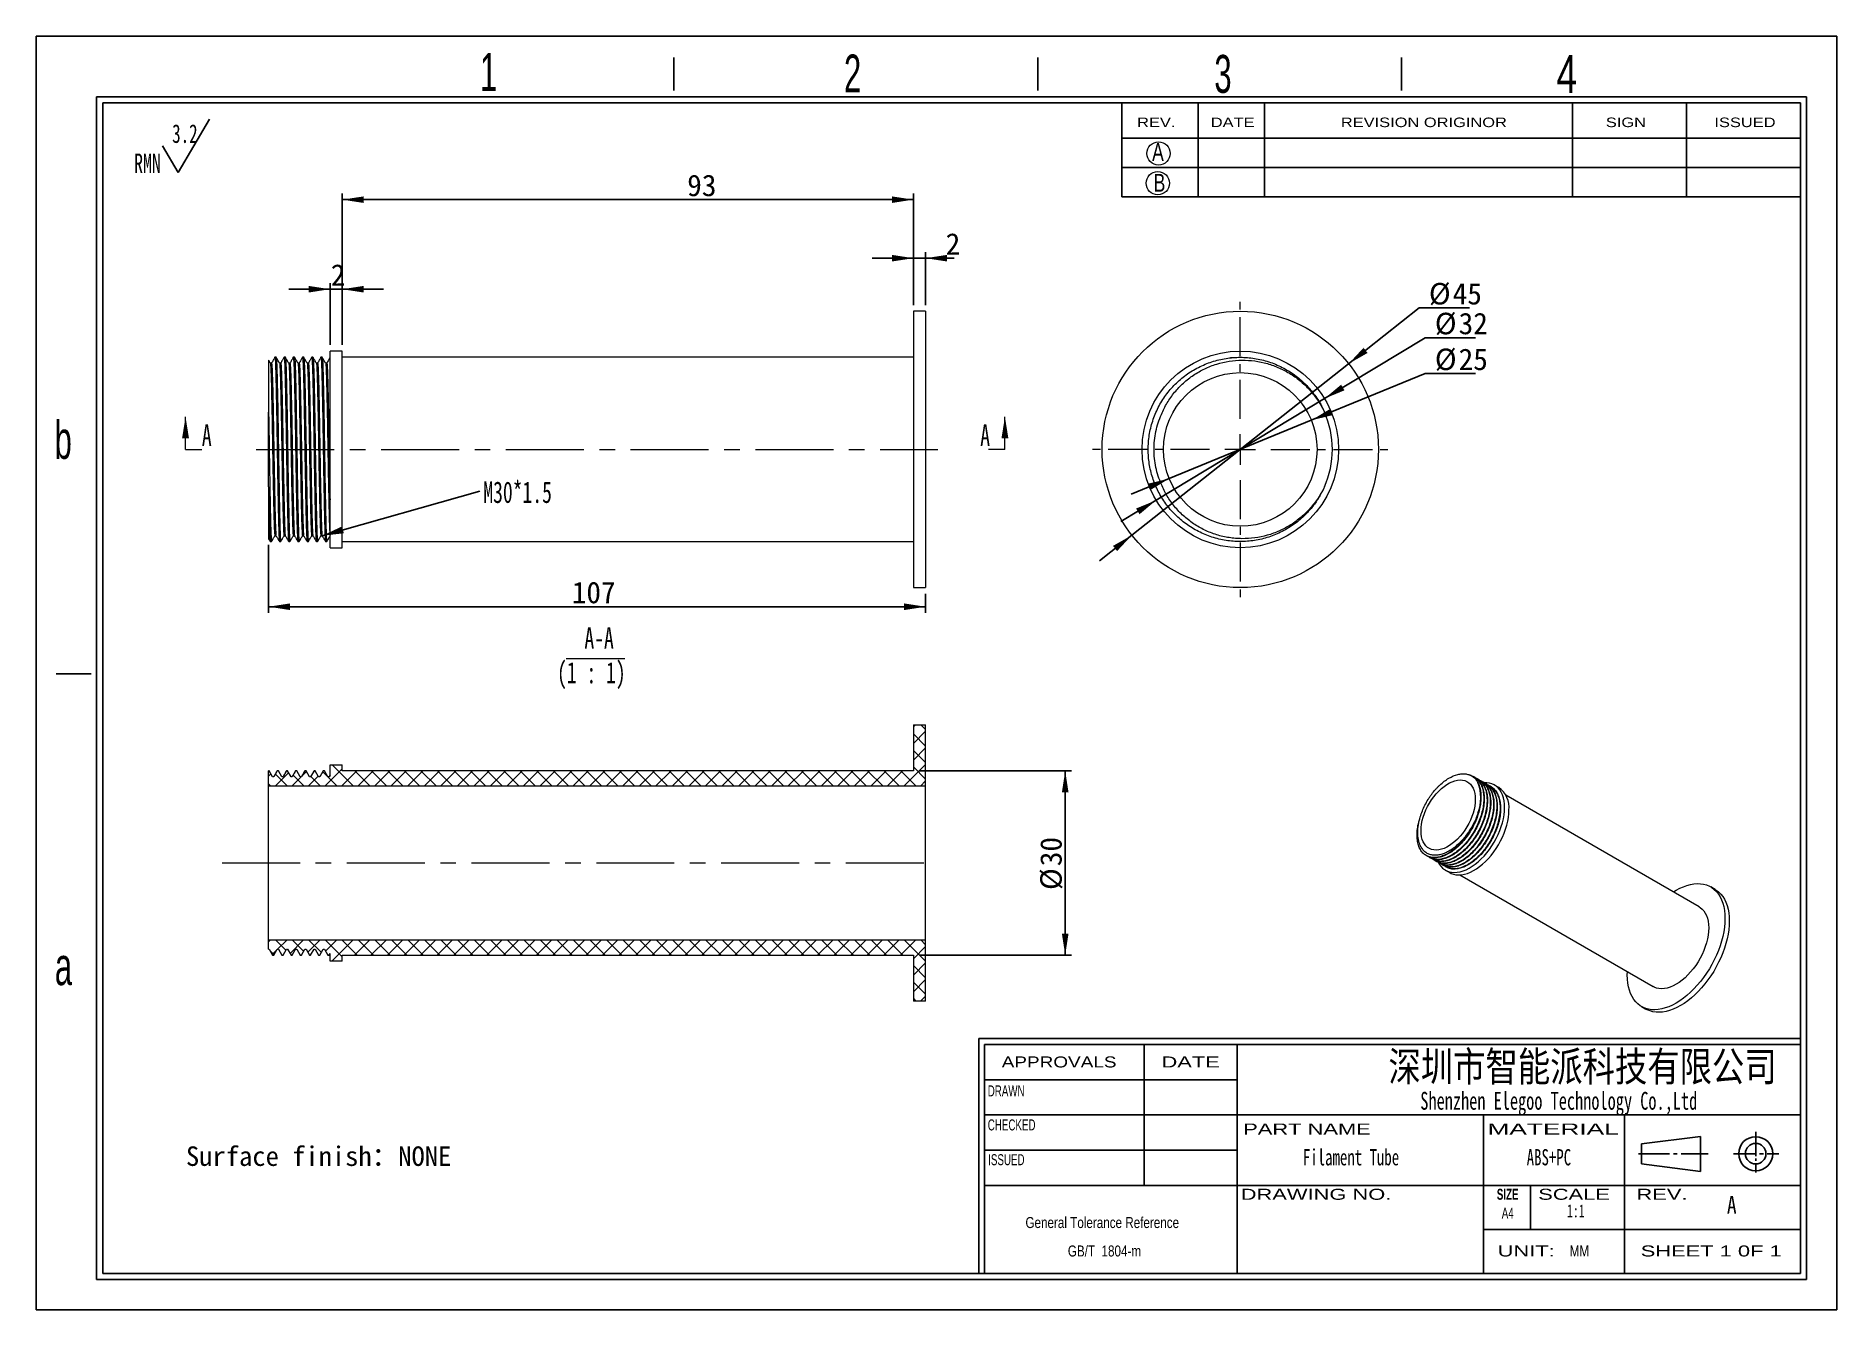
# Model space of a CAD drawing. Header units: millimetres. Extents: x 2 to 295, y 1 to 209.
import ezdxf

# ---------------------------------------------------------------- set-up
doc = ezdxf.new("R2010")
doc.units = ezdxf.units.MM
doc.linetypes.add('CENTER', pattern=[10.16, 6.35, -1.27, 1.27, -1.27])
doc.linetypes.add('CENTERX2', pattern=[20.32, 12.7, -2.54, 2.54, -2.54])
doc.layers.add('DIM', color=5, linetype='Continuous')
doc.layers.add('SLD-0', color=179, linetype='Continuous')
doc.layers.add('中心线', color=1, linetype='CENTER', lineweight=15)
doc.styles.add('SLDTEXTSTYLE0', font='SIMSUN.TTC', dxfattribs={"width": 0.67})
doc.styles.add('SLDTEXTSTYLE1', font='SIMSUN.TTC', dxfattribs={"width": 0.67})
doc.styles.add('SLDTEXTSTYLE10', font='SIMSUN.TTC', dxfattribs={"width": 0.8, "bigfont": 'bigfont'})
doc.styles.add('SLDTEXTSTYLE11', font='SIMSUN.TTC', dxfattribs={"width": 0.8})
doc.styles.add('SLDTEXTSTYLE12', font='SIMKAI.TTF', dxfattribs={"width": 0.67})
doc.styles.add('SLDTEXTSTYLE13', font='SIMSUN.TTC')
doc.styles.add('SLDTEXTSTYLE14', font='仿宋_GB2312', dxfattribs={"width": 0.67})
doc.styles.add('SLDTEXTSTYLE15', font='SIMSUN.TTC', dxfattribs={"bigfont": 'bigfont'})
doc.styles.add('SLDTEXTSTYLE2', font='ARIAL.TTF', dxfattribs={"width": 0.63516})
doc.styles.add('SLDTEXTSTYLE3', font='GOTHIC.TTF', dxfattribs={"width": 0.7304})
doc.styles.add('SLDTEXTSTYLE4', font='GOTHIC.TTF', dxfattribs={"width": 0.61171})
doc.styles.add('SLDTEXTSTYLE5', font='ARIALBD.TTF', dxfattribs={"width": 0.63516})
doc.styles.add('SLDTEXTSTYLE6', font='ARIAL.TTF', dxfattribs={"width": 1.422})
doc.styles.add('SLDTEXTSTYLE7', font='ARIAL.TTF', dxfattribs={"width": 0.7584})
doc.styles.add('SLDTEXTSTYLE8', font='ARIAL.TTF', dxfattribs={"width": 1.2324})
doc.styles.add('SLDTEXTSTYLE9', font='ARIAL.TTF', dxfattribs={"width": 1.7064})
doc.styles.get("Standard").update_dxf_attribs({"font": 'SIMSUN.TTC'})
doc.dimstyles.new('SLDDIMSTYLE0', dxfattribs={"dimtxt": 3.5, "dimasz": 3.5, "dimexe": 0, "dimexo": 0.0625, "dimgap": 0.875, "dimtad": 2, "dimrnd": 1e-09, "dimzin": 12, "dimdsep": 46, "dimtxsty": 'SLDTEXTSTYLE0', "dimsah": 1, "dimcen": 0.09, "dimadec": 0, "dimazin": 3, "dimtfac": 1, "dimtmove": 0, "dimatfit": 0, "dimfxl": 0, "dimfrac": 2, "dimtolj": 1, "dimtzin": 12, "dimarcsym": 0})
doc.dimstyles.new('SLDDIMSTYLE1', dxfattribs={"dimtxt": 3.5, "dimasz": 3.5, "dimexe": 0, "dimexo": 0.0625, "dimgap": 0.875, "dimtad": 2, "dimrnd": 1e-09, "dimzin": 12, "dimdsep": 46, "dimtxsty": 'SLDTEXTSTYLE0', "dimsah": 1, "dimcen": 0.09, "dimadec": 0, "dimazin": 3, "dimtfac": 1, "dimtofl": 0, "dimtmove": 0, "dimatfit": 3, "dimfxl": 0, "dimfrac": 2, "dimtolj": 1, "dimtzin": 12, "dimarcsym": 0})
doc.dimstyles.new('SLDDIMSTYLE2', dxfattribs={"dimtxt": 0.18, "dimasz": 3.5, "dimexe": 0, "dimexo": 0.0625, "dimgap": 0, "dimtad": 0, "dimtih": 1, "dimtoh": 1, "dimdec": 0, "dimrnd": 1e-09, "dimzin": 0, "dimdsep": 46, "dimtxsty": 'Standard', "dimsah": 1, "dimcen": 0.09, "dimadec": 0, "dimazin": 0, "dimtfac": 3.5, "dimtdec": 0, "dimtofl": 0, "dimtmove": 0, "dimatfit": 3, "dimfxl": 0, "dimfrac": 2, "dimtolj": 1, "dimtzin": 0, "dimarcsym": 0})
doc.dimstyles.new('SLDDIMSTYLE3', dxfattribs={"dimtxt": 3.5, "dimasz": 3.5, "dimexe": 0, "dimexo": 0.0625, "dimgap": 0.875, "dimtad": 0, "dimtih": 1, "dimtoh": 1, "dimrnd": 1e-09, "dimzin": 12, "dimdsep": 46, "dimtxsty": 'SLDTEXTSTYLE0', "dimsah": 1, "dimcen": 0, "dimadec": 0, "dimazin": 3, "dimtfac": 1, "dimtmove": 0, "dimatfit": 3, "dimfxl": 0, "dimfrac": 2, "dimtolj": 1, "dimtzin": 12, "dimarcsym": 0})
pattern_1 = [(45, (0, 0), (-1.347038, 1.347038), []), (135, (0, 0), (-1.34704, -1.347038), [])]

msp = doc.modelspace()

# ---------------------------------------------------------------- texts
at = {"color": 7, "linetype": 'Continuous', "char_height": 3.5, "attachment_point": 1, "style": 'SLDTEXTSTYLE14'}
for insert in [(28.821, 145.45), (155.58, 145.45)]:
    msp.add_mtext('A', dxfattribs=dict(at, insert=insert))
at = {"color": 7, "linetype": 'Continuous', "lineweight": 0, "attachment_point": 1}
for s, insert, char_height, style in [('Surface finish\\M+18146NONE', (26.237, 27.918), 3.175, 'SLDTEXTSTYLE15'), ('Filament Tube', (208.127, 27.48), 2.64583, 'SLDTEXTSTYLE1'), ('ABS+PC', (244.574, 27.48), 2.6458, 'SLDTEXTSTYLE1'), ('1:1', (251.13, 18.473), 2.1167, 'SLDTEXTSTYLE0')]:
    msp.add_mtext(s, dxfattribs=dict(at, insert=insert, char_height=char_height, style=style))
at = {"layer": 'SLD-0'}
for s, insert, char_height, attachment_point, style in [('1', (74.111, 205.899), 6.172, 1, 'SLDTEXTSTYLE4'), ('2', (133.388, 205.655), 6.172, 1, 'SLDTEXTSTYLE4'), ('3', (193.707, 205.593), 6.172, 1, 'SLDTEXTSTYLE4'), ('4', (249.441, 205.587), 6.172, 1, 'SLDTEXTSTYLE3'), ('A', (183.578, 191.252), 2.903, 1, 'SLDTEXTSTYLE3'), ('B', (183.832, 186.237), 2.903, 1, 'SLDTEXTSTYLE3'), ('b', (4.835, 146.019), 6.172, 1, 'SLDTEXTSTYLE4'), ('a', (4.88, 60.351), 6.172, 1, 'SLDTEXTSTYLE4'), ('\\M+1905B圳\\M+18E73\\M+19271\\M+1945C\\M+19468\\M+189C8\\M+18B5A\\M+1974C\\M+18CC0\\M+18CF6\\M+18E69', (253.676, 43.337), 4.82808, 2, 'SLDTEXTSTYLE10'), ('A', (277.178, 19.854), 2.91, 1, 'SLDTEXTSTYLE11')]:
    msp.add_mtext(s, dxfattribs=dict(at, insert=insert, char_height=char_height, attachment_point=attachment_point, style=style))
at = {"layer": 'SLD-0', "color": 179}
for s, insert, char_height, attachment_point, style in [('REV.', (181.129, 195.4), 1.5536, 1, 'SLDTEXTSTYLE8'), ('DATE', (193.126, 195.4), 1.5536, 1, 'SLDTEXTSTYLE8'), ('REVISION ORIGINOR', (214.308, 195.4), 1.55363, 1, 'SLDTEXTSTYLE8'), ('SIGN', (257.466, 195.4), 1.5536, 1, 'SLDTEXTSTYLE8'), ('ISSUED', (275.148, 195.4), 1.5536, 1, 'SLDTEXTSTYLE8'), ('APPROVALS', (168.427, 42.563), 1.7927, 2, 'SLDTEXTSTYLE8'), ('DATE', (189.85, 42.563), 1.7927, 2, 'SLDTEXTSTYLE6'), ('DRAWN', (159.804, 37.853), 1.7927, 2, 'SLDTEXTSTYLE2'), ('Shenzhen Elegoo Technology Co.,Ltd', (249.798, 36.8), 2.91042, 2, 'SLDTEXTSTYLE12'), ('CHECKED', (160.696, 32.315), 1.7927, 2, 'SLDTEXTSTYLE2'), ('PART NAME', (208.794, 31.645), 1.7927, 2, 'SLDTEXTSTYLE6'), ('MATERIAL', (248.88, 31.645), 1.7927, 2, 'SLDTEXTSTYLE9'), ('ISSUED', (159.837, 26.654), 1.7927, 2, 'SLDTEXTSTYLE2'), ('DRAWING NO.', (210.268, 21.022), 1.79265, 2, 'SLDTEXTSTYLE6'), ('SIZE', (241.479, 21.022), 1.7927, 2, 'SLDTEXTSTYLE5'), ('SCALE', (252.289, 21.022), 1.7927, 2, 'SLDTEXTSTYLE6'), ('REV.', (266.61, 21.022), 1.7927, 2, 'SLDTEXTSTYLE6'), ('A4', (241.49, 17.953), 1.7927, 2, 'SLDTEXTSTYLE2'), ('UNIT:', (244.499, 11.791), 1.7927, 2, 'SLDTEXTSTYLE6'), ('MM', (253.161, 11.791), 1.7927, 2, 'SLDTEXTSTYLE7'), ('SHEET 1 0F 1', (274.62, 11.791), 1.79265, 2, 'SLDTEXTSTYLE6')]:
    msp.add_mtext(s, dxfattribs=dict(at, insert=insert, char_height=char_height, attachment_point=attachment_point, style=style))

# ---------------------------------------------------------------- blocks, each defined once
blk = doc.blocks.new('SW_NOTE_0')
at = {"layer": 'SLD-0', "color": 0}
for q in [(12.27, 9.26), (4.6, 4.92)]:
    blk.add_line((7.16, 0.59), q, dxfattribs=at)
at = {"layer": 'SLD-0', "color": 0, "attachment_point": 1, "style": 'SLDTEXTSTYLE0'}
for s, insert, char_height in [('3.2', (6.19, 8.45), 3.032), ('RMN', (0, 3.69), 3.175)]:
    blk.add_mtext(s, dxfattribs=dict(at, insert=insert, char_height=char_height))
blk = doc.blocks.new('SW_NOTE_1')
at = {"layer": 'SLD-0', "color": 0, "char_height": 1.7927, "attachment_point": 2, "style": 'SLDTEXTSTYLE7'}
for s, insert in [('General Tolerance Reference ', (13.02, 2.31)), (' GB/T  1804-m', (13.11, -2.32))]:
    blk.add_mtext(s, dxfattribs=dict(at, insert=insert))
blk = doc.blocks.new('_D')
at = {"layer": 'DIM'}
for p, q in [((144.69, 164.88), (144.69, 173.51)), ((146.69, 164.88), (146.69, 173.51)), ((144.69, 172.51), (137.96, 172.51)), ((146.69, 172.51), (144.69, 172.51)), ((146.69, 172.51), (151.32, 172.51))]:
    blk.add_line(p, q, dxfattribs=at)
for points in [[(144.69, 172.51), (141.19, 173.05), (141.19, 171.97)], [(146.69, 172.51), (150.19, 171.97), (150.19, 173.05)]]:
    blk.add_solid(points, dxfattribs=at)
at = {"layer": 'DIM', "insert": (149.95, 176.58), "char_height": 3.5, "attachment_point": 1, "style": 'SLDTEXTSTYLE13'}
blk.add_mtext('2', dxfattribs=at)
blk = doc.blocks.new('_D_1')
at = {"layer": 'DIM'}
for p, q in [((49.69, 167.46), (42.96, 167.46)), ((49.69, 158.38), (49.69, 168.46)), ((51.69, 167.46), (49.69, 167.46)), ((51.69, 158.38), (51.69, 168.46)), ((51.69, 167.46), (58.42, 167.46))]:
    blk.add_line(p, q, dxfattribs=at)
for points in [[(49.69, 167.46), (46.19, 168), (46.19, 166.92)], [(51.69, 167.46), (55.19, 166.92), (55.19, 168)]]:
    blk.add_solid(points, dxfattribs=at)
at = {"layer": 'DIM', "insert": (49.82, 171.53), "char_height": 3.5, "attachment_point": 1, "style": 'SLDTEXTSTYLE13'}
blk.add_mtext('2', dxfattribs=at)
blk = doc.blocks.new('_D_2')
at = {"layer": 'DIM'}
for p, q in [((51.69, 158.38), (51.69, 183.04)), ((51.69, 182.04), (144.69, 182.04)), ((144.69, 164.88), (144.69, 183.04))]:
    blk.add_line(p, q, dxfattribs=at)
for points in [[(51.69, 182.04), (55.19, 181.5), (55.19, 182.57)], [(144.69, 182.04), (141.19, 182.57), (141.19, 181.5)]]:
    blk.add_solid(points, dxfattribs=at)
at = {"layer": 'DIM', "insert": (107.86, 186.11), "char_height": 3.5, "attachment_point": 1, "style": 'SLDTEXTSTYLE13'}
blk.add_mtext('93', dxfattribs=at)
blk = doc.blocks.new('_D_3')
at = {"layer": 'DIM'}
for p, q in [((39.69, 125.85), (39.69, 114.77)), ((146.69, 117.88), (146.69, 114.77)), ((39.69, 115.77), (146.69, 115.77))]:
    blk.add_line(p, q, dxfattribs=at)
for points in [[(39.69, 115.77), (43.19, 115.23), (43.19, 116.31)], [(146.69, 115.77), (143.19, 116.31), (143.19, 115.23)]]:
    blk.add_solid(points, dxfattribs=at)
at = {"layer": 'DIM', "insert": (89.06, 119.84), "char_height": 3.5, "attachment_point": 1, "style": 'SLDTEXTSTYLE13'}
blk.add_mtext('107', dxfattribs=at)
blk = doc.blocks.new('SW_NOTE_2')
at = {"color": 0, "linetype": 'Continuous', "lineweight": 0, "insert": (0.58, 1.59), "char_height": 3.5, "attachment_point": 1, "style": 'SLDTEXTSTYLE0'}
blk.add_mtext('M30*1.5', dxfattribs=at)
blk = doc.blocks.new('_D_4')
at = {"layer": 'DIM'}
for p, q in [((209.5, 146.12), (228.04, 153.73)), ((228.04, 153.73), (236.22, 153.73)), ((186.37, 136.63), (209.5, 146.12)), ((186.37, 136.63), (180.14, 134.07))]:
    blk.add_line(p, q, dxfattribs=at)
for points in [[(209.5, 146.12), (212.94, 146.95), (212.53, 147.95)], [(186.37, 136.63), (182.93, 135.8), (183.34, 134.8)]]:
    blk.add_solid(points, dxfattribs=at)
at = {"layer": 'DIM', "char_height": 3.5, "attachment_point": 1, "style": 'SLDTEXTSTYLE13'}
for s, insert in [('%%c', (229.62, 157.8)), ('25', (233.49, 157.8))]:
    blk.add_mtext(s, dxfattribs=dict(at, insert=insert))
blk = doc.blocks.new('_D_5')
at = {"layer": 'DIM'}
for p, q in [((211.63, 149.65), (228.04, 159.56)), ((228.04, 159.56), (236.22, 159.56)), ((184.24, 133.1), (211.63, 149.65)), ((184.24, 133.1), (178.48, 129.63))]:
    blk.add_line(p, q, dxfattribs=at)
for points in [[(211.63, 149.65), (214.9, 151), (214.35, 151.92)], [(184.24, 133.1), (180.96, 131.76), (181.52, 130.83)]]:
    blk.add_solid(points, dxfattribs=at)
at = {"layer": 'DIM', "char_height": 3.5, "attachment_point": 1, "style": 'SLDTEXTSTYLE13'}
for s, insert in [('%%c', (229.62, 163.63)), ('32', (233.49, 163.63))]:
    blk.add_mtext(s, dxfattribs=dict(at, insert=insert))
blk = doc.blocks.new('_D_6')
at = {"layer": 'DIM'}
for p, q in [((215.58, 155.33), (227.07, 164.41)), ((227.07, 164.41), (235.25, 164.41)), ((180.28, 127.42), (215.58, 155.33)), ((180.28, 127.42), (175, 123.25))]:
    blk.add_line(p, q, dxfattribs=at)
for points in [[(215.58, 155.33), (218.66, 157.08), (218, 157.92)], [(180.28, 127.42), (177.2, 125.67), (177.87, 124.83)]]:
    blk.add_solid(points, dxfattribs=at)
at = {"layer": 'DIM', "char_height": 3.5, "attachment_point": 1, "style": 'SLDTEXTSTYLE13'}
for s, insert in [('%%c', (228.65, 168.48)), ('45', (232.52, 168.48))]:
    blk.add_mtext(s, dxfattribs=dict(at, insert=insert))
blk = doc.blocks.new('SW_CENTERMARKSYMBOL_0')
at = {"layer": '中心线', "color": 0}
for p, q in [((0, 5), (0, 25)), ((-5, 0), (-25, 0)), ((0, 0), (-2.5, 0)), ((0, 0), (0, 2.5)), ((0, 0), (0, -2.5)), ((0, 0), (2.5, 0)), ((5, 0), (25, 0)), ((0, -5), (0, -25))]:
    blk.add_line(p, q, dxfattribs=at)
blk = doc.blocks.new('_D_7')
at = {"layer": 'DIM'}
for p, q in [((145.69, 89.06), (170.42, 89.06)), ((169.42, 89.06), (169.42, 59.06)), ((145.69, 59.06), (170.42, 59.06))]:
    blk.add_line(p, q, dxfattribs=at)
for points in [[(169.42, 89.06), (168.88, 85.56), (169.96, 85.56)], [(169.42, 59.06), (169.96, 62.56), (168.88, 62.56)]]:
    blk.add_solid(points, dxfattribs=at)
at = {"layer": 'DIM', "char_height": 3.5, "attachment_point": 1, "rotation": 90, "style": 'SLDTEXTSTYLE13'}
for s, insert in [('30', (165.35, 73.53)), ('%%c', (165.35, 69.66))]:
    blk.add_mtext(s, dxfattribs=dict(at, insert=insert))
blk = doc.blocks.new('SW_NOTE_3')
at = {"color": 0, "linetype": 'Continuous', "lineweight": 0}
blk.add_line((-2.72, -0.57), (6.81, -0.57), dxfattribs=at)
at = {"color": 0, "linetype": 'Continuous', "lineweight": 0, "char_height": 3.5, "attachment_point": 2, "style": 'SLDTEXTSTYLE14'}
for s, insert in [('A-A', (2.64, 4.51)), ('(1 : 1)', (1.38, -1.14))]:
    blk.add_mtext(s, dxfattribs=dict(at, insert=insert))

# ---------------------------------------------------------------- dimensions: what is measured, and where the dimension line sits
at = {"layer": 'DIM'}
for base, p1, p2, dimstyle, picture, middle in [((144.689, 182.036), (51.689, 157.376), (144.689, 163.876), 'SLDDIMSTYLE1', '_D_2', (109.217, 182.036)), ((144.689, 172.511), (146.689, 163.876), (144.689, 163.876), 'SLDDIMSTYLE0', '_D', (150.635, 172.511)), ((49.689, 167.457), (51.689, 157.376), (49.689, 157.376), 'SLDDIMSTYLE0', '_D_1', (50.498, 167.457)), ((146.689, 115.771), (39.689, 126.847), (146.689, 118.876), 'SLDDIMSTYLE1', '_D_3', (91.103, 115.771))]:
    dim = msp.add_linear_dim(base=base, p1=p1, p2=p2, dimstyle=dimstyle, dxfattribs=at)
    dim.commit()
    dim.dimension.update_dxf_attribs({"geometry": picture, "text_midpoint": middle, "dimtype": 160})
for p1, p2, picture, middle in [((215.584, 155.331), (180.284, 127.422), '_D_6', (231.95, 166.946)), ((211.63, 149.648), (184.238, 133.105), '_D_5', (232.92, 162.093)), ((209.498, 146.123), (186.37, 136.63), '_D_4', (232.92, 156.269))]:
    dim = msp.add_diameter_dim_2p(p1=p1, p2=p2, dimstyle='SLDDIMSTYLE3', dxfattribs=at)
    dim.commit()
    dim.dimension.update_dxf_attribs({"geometry": picture, "text_midpoint": middle, "dimtype": 163})
dim = msp.add_linear_dim(base=(169.418, 59.058), p1=(144.689, 89.058), p2=(144.689, 59.058), angle=90, text='%%c<>', dimstyle='SLDDIMSTYLE1', dxfattribs=at)
dim.commit()
dim.dimension.update_dxf_attribs({"geometry": '_D_7', "text_midpoint": (169.418, 72.952), "dimtype": 160})

# ---------------------------------------------------------------- hatches: boundary and pattern name
at = {"linetype": 'Continuous', "lineweight": 0}
h = msp.add_hatch(dxfattribs=at)
h.set_pattern_fill('DIN 128 塑料', scale=0.2, style=0, pattern_type=2)
h.set_pattern_definition(pattern_1)
h.paths.add_polyline_path([(46.339, 88.105), (45.789, 89.058), (45.589, 89.058), (45.039, 88.105), (44.839, 88.105), (44.289, 89.058), (44.089, 89.058), (43.539, 88.105), (43.339, 88.105), (42.789, 89.058), (42.589, 89.058), (42.039, 88.105), (41.839, 88.105), (41.289, 89.058), (41.089, 89.058), (40.539, 88.105), (40.339, 88.105), (39.789, 89.058), (39.689, 89.058), (39.689, 86.558), (146.689, 86.558), (146.689, 96.558), (144.689, 96.558), (144.689, 89.058), (51.689, 89.058), (51.689, 90.058), (49.689, 90.058), (49.689, 88.365), (49.539, 88.105), (49.339, 88.105), (48.789, 89.058), (48.589, 89.058), (48.039, 88.105), (47.839, 88.105), (47.289, 89.058), (47.089, 89.058), (46.539, 88.105)], flags=0)
h = msp.add_hatch(dxfattribs=at)
h.set_pattern_fill('DIN 128 塑料', scale=0.2, style=0, pattern_type=2)
h.set_pattern_definition(pattern_1)
h.paths.add_polyline_path([(45.039, 59.058), (45.589, 60.011), (45.789, 60.011), (46.339, 59.058), (46.539, 59.058), (47.089, 60.011), (47.289, 60.011), (47.839, 59.058), (48.039, 59.058), (48.589, 60.011), (48.789, 60.011), (49.339, 59.058), (49.539, 59.058), (49.689, 59.318), (49.689, 58.058), (51.689, 58.058), (51.689, 59.058), (144.689, 59.058), (144.689, 51.558), (146.689, 51.558), (146.689, 61.558), (39.689, 61.558), (39.689, 60.011), (39.789, 60.011), (40.339, 59.058), (40.539, 59.058), (41.089, 60.011), (41.289, 60.011), (41.839, 59.058), (42.039, 59.058), (42.589, 60.011), (42.789, 60.011), (43.339, 59.058), (43.539, 59.058), (44.089, 60.011), (44.289, 60.011), (44.839, 59.058)], flags=0)

# ---------------------------------------------------------------- linework, layer by layer
at = {"color": 7, "linetype": 'Continuous', "lineweight": 15}
for p, q in [((146.689, 163.876), (144.689, 163.876)), ((144.689, 163.876), (144.689, 118.876)), ((146.689, 163.876), (146.689, 118.876)), ((40.914, 156.376), (40.714, 156.376)), ((42.414, 156.376), (42.214, 156.376)), ((43.914, 156.376), (43.714, 156.376)), ((45.414, 156.376), (45.214, 156.376)), ((46.914, 156.376), (46.714, 156.376)), ((48.414, 156.376), (48.214, 156.376)), ((51.689, 157.376), (49.689, 157.376)), ((49.689, 141.376), (49.689, 157.376)), ((51.689, 141.376), (51.689, 157.376)), ((144.689, 156.376), (51.689, 156.376)), ((196.928, 156.298), (196.314, 156.289)), ((40.164, 155.424), (39.968, 155.424)), ((41.664, 155.424), (41.468, 155.424)), ((43.164, 155.424), (42.968, 155.424)), ((44.664, 155.424), (44.468, 155.424)), ((46.164, 155.424), (45.968, 155.424)), ((47.664, 155.424), (47.468, 155.424)), ((49.164, 155.424), (48.968, 155.424)), ((39.689, 135.284), (39.689, 147.468)), ((49.689, 125.376), (49.689, 141.376)), ((51.689, 125.376), (51.689, 141.376)), ((39.964, 126.376), (40.164, 126.376)), ((40.714, 127.329), (40.911, 127.329)), ((41.464, 126.376), (41.664, 126.376)), ((42.214, 127.329), (42.411, 127.329)), ((42.964, 126.376), (43.164, 126.376)), ((43.714, 127.329), (43.911, 127.329)), ((44.464, 126.376), (44.664, 126.376)), ((45.214, 127.329), (45.411, 127.329)), ((45.964, 126.376), (46.164, 126.376)), ((46.714, 127.329), (46.911, 127.329)), ((47.464, 126.376), (47.664, 126.376)), ((48.214, 127.329), (48.411, 127.329)), ((48.964, 126.376), (49.164, 126.376)), ((51.689, 126.376), (144.689, 126.376)), ((49.689, 125.376), (51.689, 125.376)), ((144.689, 118.876), (146.689, 118.876)), ((144.689, 96.558), (146.689, 96.558)), ((144.689, 96.558), (144.689, 89.058)), ((146.689, 86.558), (146.689, 96.558)), ((39.789, 89.058), (39.689, 89.058)), ((39.689, 86.558), (39.689, 89.058)), ((40.339, 88.105), (39.789, 89.058)), ((40.539, 88.105), (40.339, 88.105)), ((41.089, 89.058), (40.539, 88.105)), ((41.083, 89.028), (41.089, 89.058)), ((41.289, 89.058), (41.089, 89.058)), ((41.839, 88.105), (41.289, 89.058)), ((42.039, 88.105), (41.839, 88.105)), ((42.589, 89.058), (42.039, 88.105)), ((42.583, 89.028), (42.589, 89.058)), ((42.789, 89.058), (42.589, 89.058)), ((43.339, 88.105), (42.789, 89.058)), ((43.539, 88.105), (43.339, 88.105)), ((44.089, 89.058), (43.539, 88.105)), ((44.083, 89.028), (44.089, 89.058)), ((44.289, 89.058), (44.089, 89.058)), ((44.839, 88.105), (44.289, 89.058)), ((45.039, 88.105), (44.839, 88.105)), ((45.589, 89.058), (45.039, 88.105)), ((45.583, 89.028), (45.589, 89.058)), ((45.789, 89.058), (45.589, 89.058)), ((46.339, 88.105), (45.789, 89.058)), ((46.539, 88.105), (46.339, 88.105)), ((47.089, 89.058), (46.539, 88.105)), ((47.083, 89.028), (47.089, 89.058)), ((47.289, 89.058), (47.089, 89.058)), ((47.839, 88.105), (47.289, 89.058)), ((48.039, 88.105), (47.839, 88.105)), ((48.589, 89.058), (48.039, 88.105)), ((48.583, 89.028), (48.589, 89.058)), ((48.789, 89.058), (48.589, 89.058)), ((49.339, 88.105), (48.789, 89.058)), ((49.539, 88.105), (49.339, 88.105)), ((49.683, 88.359), (49.536, 88.105)), ((49.689, 88.365), (49.539, 88.105)), ((49.689, 90.058), (51.689, 90.058)), ((49.689, 88.365), (49.689, 90.058)), ((51.689, 89.058), (51.689, 90.058)), ((144.689, 89.058), (51.689, 89.058)), ((236.037, 88.067), (235.966, 88.108)), ((146.689, 86.558), (39.689, 86.558)), ((39.689, 61.558), (39.689, 86.558)), ((146.689, 61.558), (146.689, 86.558)), ((236.567, 87.761), (236.497, 87.802)), ((237.098, 87.455), (237.027, 87.496)), ((237.628, 87.149), (237.557, 87.19)), ((238.158, 86.843), (238.088, 86.884)), ((238.689, 86.537), (238.618, 86.577)), ((240.03, 86.339), (239.323, 86.748)), ((272.661, 66.925), (241.172, 85.103)), ((228.202, 75.27), (228.273, 75.23)), ((228.732, 74.964), (228.803, 74.923)), ((229.263, 74.658), (229.333, 74.617)), ((229.793, 74.352), (229.864, 74.311)), ((230.323, 74.046), (230.394, 74.005)), ((230.854, 73.74), (230.924, 73.699)), ((231.384, 73.434), (231.455, 73.393)), ((231.324, 72.891), (232.031, 72.483)), ((233.673, 72.112), (265.161, 53.934)), ((275.243, 69.764), (274.536, 70.173)), ((39.689, 60.011), (39.689, 61.558)), ((39.689, 61.558), (146.689, 61.558)), ((39.689, 60.011), (39.789, 60.011)), ((39.789, 60.011), (40.339, 59.058)), ((40.339, 59.058), (40.539, 59.058)), ((40.539, 59.058), (41.089, 60.011)), ((41.089, 60.011), (41.289, 60.011)), ((41.289, 60.011), (41.839, 59.058)), ((41.839, 59.058), (42.039, 59.058)), ((42.039, 59.058), (42.589, 60.011)), ((42.589, 60.011), (42.789, 60.011)), ((42.789, 60.011), (43.339, 59.058)), ((43.339, 59.058), (43.539, 59.058)), ((43.539, 59.058), (44.089, 60.011)), ((44.089, 60.011), (44.289, 60.011)), ((44.289, 60.011), (44.839, 59.058)), ((44.839, 59.058), (45.039, 59.058)), ((45.039, 59.058), (45.589, 60.011)), ((45.589, 60.011), (45.789, 60.011)), ((45.789, 60.011), (46.339, 59.058)), ((46.339, 59.058), (46.539, 59.058)), ((46.539, 59.058), (47.089, 60.011)), ((47.089, 60.011), (47.289, 60.011)), ((47.289, 60.011), (47.839, 59.058)), ((47.839, 59.058), (48.039, 59.058)), ((48.039, 59.058), (48.589, 60.011)), ((48.589, 60.011), (48.789, 60.011)), ((48.789, 60.011), (49.339, 59.058)), ((49.339, 59.058), (49.539, 59.058)), ((49.539, 59.058), (49.689, 59.318)), ((49.689, 58.058), (49.689, 59.318)), ((51.689, 59.058), (144.689, 59.058)), ((51.689, 58.058), (51.689, 59.058)), ((144.689, 59.058), (144.689, 51.558)), ((146.689, 51.558), (146.689, 61.558)), ((51.689, 58.058), (49.689, 58.058)), ((260.956, 55.837), (260.969, 56.355)), ((146.689, 51.558), (144.689, 51.558)), ((263.287, 50.686), (263.994, 50.278))]:
    msp.add_line(p, q, dxfattribs=at)
at = {"color": 7, "linetype": 'Continuous', "lineweight": 0}
for p, q in [((26.161, 141.376), (26.161, 146.696)), ((159.603, 141.376), (159.603, 146.696)), ((26.161, 141.376), (28.821, 141.376)), ((159.603, 141.376), (156.943, 141.376))]:
    msp.add_line(p, q, dxfattribs=at)
at = {"color": 7, "linetype": 'Continuous', "lineweight": 15, "flags": 128}
for points in [[(236.207, 84.411), (236.185, 83.882), (236.117, 83.332), (236.005, 82.767), (235.849, 82.192), (235.652, 81.614), (235.415, 81.039), (235.141, 80.472), (234.833, 79.919), (234.493, 79.386), (234.126, 78.879), (233.734, 78.402), (233.323, 77.961), (232.896, 77.559), (232.457, 77.202), (232.012, 76.893), (231.564, 76.634), (231.119, 76.429), (230.68, 76.28), (230.253, 76.188), (229.842, 76.155), (229.45, 76.18), (229.083, 76.263), (228.743, 76.404), (228.435, 76.6), (228.161, 76.851), (227.924, 77.153), (227.727, 77.503), (227.571, 77.898), (227.459, 78.334), (227.391, 78.806), (227.369, 79.309), (227.391, 79.838), (227.459, 80.388), (227.571, 80.954), (227.727, 81.528), (227.924, 82.106), (228.161, 82.682), (228.435, 83.249), (228.743, 83.801), (229.083, 84.334), (229.45, 84.842), (229.842, 85.318), (230.253, 85.76), (230.68, 86.161), (231.119, 86.518), (231.564, 86.828), (232.012, 87.086), (232.457, 87.291), (232.896, 87.44), (233.323, 87.532), (233.734, 87.566), (234.126, 87.541), (234.493, 87.457), (234.833, 87.317), (235.141, 87.12), (235.415, 86.87), (235.652, 86.568), (235.849, 86.217), (236.005, 85.822), (236.117, 85.387), (236.185, 84.915), (236.207, 84.411)], [(240.98, 83.085), (240.958, 83.649), (240.892, 84.184), (240.782, 84.684), (240.63, 85.147), (240.436, 85.567), (240.202, 85.943), (239.929, 86.271), (239.621, 86.548), (239.279, 86.773), (238.906, 86.943), (238.505, 87.057), (238.079, 87.115), (237.711, 87.12)], [(230.157, 74.178), (230.324, 73.877), (230.577, 73.525), (230.868, 73.223), (231.193, 72.971), (231.551, 72.774), (231.938, 72.631), (232.352, 72.545), (232.789, 72.516), (233.246, 72.544), (233.719, 72.629), (234.205, 72.77), (234.699, 72.966), (235.198, 73.216), (235.699, 73.518), (236.196, 73.869), (236.687, 74.266), (237.167, 74.707), (237.632, 75.188), (238.079, 75.705), (238.505, 76.255), (238.906, 76.832), (239.279, 77.433), (239.621, 78.052), (239.929, 78.685), (240.202, 79.327), (240.436, 79.973), (240.63, 80.618), (240.782, 81.256), (240.892, 81.884), (240.958, 82.495), (240.98, 83.085)], [(232.031, 72.483), (232.258, 72.366), (232.645, 72.223), (233.059, 72.137), (233.496, 72.108), (233.953, 72.136), (234.426, 72.221), (234.912, 72.362), (235.406, 72.558), (235.906, 72.808), (236.406, 73.11), (236.903, 73.461), (237.394, 73.858), (237.874, 74.299), (238.339, 74.78), (238.787, 75.297), (239.212, 75.847), (239.613, 76.424), (239.986, 77.025), (240.328, 77.644), (240.636, 78.277), (240.909, 78.919), (241.143, 79.565), (241.337, 80.21), (241.489, 80.848), (241.599, 81.475), (241.665, 82.087), (241.688, 82.677)], [(268.468, 69.345), (268.911, 69.616), (269.506, 69.933), (270.097, 70.197), (270.681, 70.407), (271.256, 70.561), (271.817, 70.658), (272.363, 70.698), (272.889, 70.681), (273.392, 70.606), (273.871, 70.475), (274.322, 70.287), (274.743, 70.044), (275.131, 69.747), (275.484, 69.399), (275.8, 69), (276.078, 68.553), (276.316, 68.06), (276.513, 67.525), (276.667, 66.951), (276.777, 66.34), (276.844, 65.695), (276.866, 65.022), (276.844, 64.322), (276.777, 63.601), (276.667, 62.863), (276.513, 62.11), (276.316, 61.348), (276.078, 60.581), (275.8, 59.814), (275.484, 59.049), (275.131, 58.292), (274.743, 57.548), (274.322, 56.819), (273.871, 56.111), (273.392, 55.427), (272.889, 54.77), (272.363, 54.146), (271.817, 53.556), (271.256, 53.005), (270.681, 52.496), (270.097, 52.03), (269.506, 51.612), (268.911, 51.243), (268.317, 50.926), (267.726, 50.662), (267.141, 50.452), (266.566, 50.298), (266.005, 50.201), (265.46, 50.161), (264.934, 50.178), (264.43, 50.253), (263.951, 50.384), (263.5, 50.572), (263.08, 50.815), (262.692, 51.112), (262.338, 51.46), (262.022, 51.859), (261.744, 52.306), (261.506, 52.799), (261.31, 53.334), (261.156, 53.908), (261.045, 54.519), (260.978, 55.164), (260.956, 55.837), (260.956, 55.837)], [(275.243, 69.764), (275.45, 69.636), (275.838, 69.339), (276.191, 68.99), (276.507, 68.591), (276.785, 68.145), (277.023, 67.652), (277.22, 67.117), (277.374, 66.543), (277.484, 65.931), (277.551, 65.287), (277.573, 64.614), (277.551, 63.914), (277.484, 63.193), (277.374, 62.454), (277.22, 61.702), (277.023, 60.94), (276.785, 60.173), (276.507, 59.405), (276.191, 58.641), (275.838, 57.884), (275.45, 57.14), (275.029, 56.411), (274.578, 55.703), (274.099, 55.018), (273.596, 54.362), (273.07, 53.737), (272.525, 53.148), (271.963, 52.597), (271.388, 52.087), (270.804, 51.622), (270.213, 51.204), (269.618, 50.835), (269.024, 50.518), (268.433, 50.253), (267.848, 50.044), (267.274, 49.89), (266.712, 49.792), (266.167, 49.752), (265.641, 49.77), (265.137, 49.844), (264.658, 49.976), (264.208, 50.164), (263.994, 50.278)], [(272.661, 66.925), (272.83, 66.818), (273.143, 66.563), (273.42, 66.256), (273.658, 65.9), (273.856, 65.497), (274.012, 65.05), (274.124, 64.564), (274.192, 64.043), (274.214, 63.491), (274.192, 62.913), (274.124, 62.314), (274.012, 61.698), (273.856, 61.072), (273.658, 60.44), (273.42, 59.809), (273.143, 59.182), (272.83, 58.566), (272.484, 57.966), (272.107, 57.387), (271.703, 56.834), (271.275, 56.312), (270.827, 55.825), (270.362, 55.377), (269.886, 54.972), (269.4, 54.614), (268.911, 54.305), (268.422, 54.049), (267.937, 53.847), (267.46, 53.701), (266.995, 53.613), (266.547, 53.583), (266.119, 53.611), (265.715, 53.697), (265.338, 53.841), (265.161, 53.934)]]:
    msp.add_lwpolyline(points, dxfattribs=at)
at = {"color": 7, "linetype": 'Continuous', "lineweight": 15}
for radius in [22.5, 16, 12.5]:
    msp.add_circle((197.934, 141.376), radius, dxfattribs=at)
for centre, radius, start, end in [((197.934, 141.376), 15, 336.03777, 23.96157), ((230.227, 84.658), 6.873, 338.7859, 21.21353), ((237.714, 83.085), 3.994, 354.12827, 54.55955)]:
    msp.add_arc(centre, radius, start, end, dxfattribs=at)
for points, knots in [([(39.689, 155.893), (39.689, 155.865), (39.689, 155.808), (39.689, 155.228), (39.689, 154.267), (39.689, 152.93), (39.689, 151.247), (39.689, 149.415), (39.689, 148.072), (39.689, 147.468)], [0, 0, 0, 0, 0.1334703, 0.2811493, 0.4279664, 0.5790414, 0.725853, 0.8767974, 1, 1, 1, 1]), ([(39.971, 155.418), (39.879, 155.577), (39.786, 155.736), (39.695, 155.895), (39.695, 155.896)], [0, 0, 0, 0, 0.9976856, 1, 1, 1, 1]), ([(40.708, 156.371), (40.617, 156.212), (40.434, 155.896), (40.252, 155.581), (40.161, 155.424)], [0, 0, 0, 0, 0.5030006, 1, 1, 1, 1]), ([(40.708, 156.345), (40.71, 156.357), (40.724, 156.437), (40.75, 156.234), (40.789, 155.711), (40.827, 154.792), (40.866, 153.553), (40.902, 152.025), (40.938, 150.241), (40.976, 148.223), (41.015, 146.022), (41.053, 143.718), (41.089, 141.376), (41.125, 139.035), (41.164, 136.731), (41.202, 134.529), (41.241, 132.511), (41.277, 130.727), (41.313, 129.2), (41.351, 127.958), (41.39, 127.052), (41.428, 126.482), (41.452, 126.411), (41.464, 126.376)], [0, 0, 0, 0, 0.0084325, 0.057396, 0.1072796, 0.1574778, 0.2073615, 0.2563249, 0.3052883, 0.3551719, 0.4053701, 0.4552538, 0.5042172, 0.5531806, 0.6030643, 0.6532624, 0.7031461, 0.7521095, 0.8010729, 0.8509566, 0.9011547, 0.9510384, 1, 1, 1, 1]), ([(41.471, 155.418), (41.379, 155.577), (41.196, 155.895), (41.012, 156.212), (40.92, 156.371)], [0, 0, 0, 0, 0.4999954, 1, 1, 1, 1]), ([(40.92, 156.346), (40.93, 156.315), (40.952, 156.246), (40.989, 155.698), (41.027, 154.795), (41.066, 153.552), (41.102, 152.026), (41.138, 150.241), (41.176, 148.223), (41.215, 146.022), (41.253, 143.718), (41.289, 141.376), (41.325, 139.035), (41.364, 136.731), (41.402, 134.529), (41.441, 132.511), (41.477, 130.727), (41.513, 129.2), (41.551, 127.961), (41.59, 127.042), (41.628, 126.519), (41.654, 126.316), (41.668, 126.395), (41.67, 126.407)], [0, 0, 0, 0, 0.0409787, 0.0912865, 0.1419115, 0.1922193, 0.241599, 0.2909787, 0.3412865, 0.3919115, 0.4422193, 0.491599, 0.5409787, 0.5912865, 0.6419115, 0.6922193, 0.741599, 0.7909787, 0.8412865, 0.8919115, 0.9422193, 0.991599, 1, 1, 1, 1]), ([(42.208, 156.371), (42.117, 156.212), (41.934, 155.896), (41.752, 155.581), (41.661, 155.424)], [0, 0, 0, 0, 0.5029972, 1, 1, 1, 1]), ([(42.208, 156.345), (42.21, 156.357), (42.224, 156.437), (42.25, 156.234), (42.289, 155.711), (42.327, 154.792), (42.366, 153.553), (42.402, 152.025), (42.438, 150.241), (42.476, 148.223), (42.515, 146.022), (42.553, 143.718), (42.589, 141.376), (42.625, 139.035), (42.664, 136.731), (42.702, 134.529), (42.741, 132.511), (42.777, 130.727), (42.813, 129.2), (42.851, 127.958), (42.89, 127.052), (42.928, 126.482), (42.952, 126.411), (42.964, 126.376)], [0, 0, 0, 0, 0.0084325, 0.057396, 0.1072796, 0.1574778, 0.2073615, 0.2563249, 0.3052883, 0.3551719, 0.4053701, 0.4552538, 0.5042172, 0.5531806, 0.6030643, 0.6532624, 0.7031461, 0.7521095, 0.8010729, 0.8509566, 0.9011547, 0.9510384, 1, 1, 1, 1]), ([(42.971, 155.418), (42.879, 155.577), (42.696, 155.895), (42.512, 156.212), (42.42, 156.371)], [0, 0, 0, 0, 0.4999937, 1, 1, 1, 1]), ([(42.42, 156.346), (42.43, 156.315), (42.452, 156.246), (42.489, 155.698), (42.527, 154.795), (42.566, 153.552), (42.602, 152.026), (42.638, 150.241), (42.676, 148.223), (42.715, 146.022), (42.753, 143.718), (42.789, 141.376), (42.825, 139.035), (42.864, 136.731), (42.902, 134.529), (42.941, 132.511), (42.977, 130.727), (43.013, 129.2), (43.051, 127.961), (43.09, 127.042), (43.128, 126.519), (43.154, 126.316), (43.168, 126.395), (43.17, 126.407)], [0, 0, 0, 0, 0.0409787, 0.0912865, 0.1419115, 0.1922193, 0.241599, 0.2909787, 0.3412865, 0.3919115, 0.4422193, 0.491599, 0.5409787, 0.5912865, 0.6419115, 0.6922193, 0.741599, 0.7909787, 0.8412865, 0.8919115, 0.9422193, 0.991599, 1, 1, 1, 1]), ([(43.708, 156.371), (43.617, 156.212), (43.434, 155.896), (43.252, 155.581), (43.161, 155.424)], [0, 0, 0, 0, 0.5029972, 1, 1, 1, 1]), ([(43.708, 156.345), (43.71, 156.357), (43.724, 156.437), (43.75, 156.234), (43.789, 155.711), (43.827, 154.792), (43.866, 153.553), (43.902, 152.025), (43.938, 150.241), (43.976, 148.223), (44.015, 146.022), (44.053, 143.718), (44.089, 141.376), (44.125, 139.035), (44.164, 136.731), (44.202, 134.529), (44.241, 132.511), (44.277, 130.727), (44.313, 129.2), (44.351, 127.958), (44.39, 127.052), (44.428, 126.482), (44.452, 126.411), (44.464, 126.376)], [0, 0, 0, 0, 0.0084325, 0.057396, 0.1072796, 0.1574778, 0.2073615, 0.2563249, 0.3052883, 0.3551719, 0.4053701, 0.4552538, 0.5042172, 0.5531806, 0.6030643, 0.6532624, 0.7031461, 0.7521095, 0.8010729, 0.8509566, 0.9011547, 0.9510384, 1, 1, 1, 1]), ([(44.471, 155.418), (44.379, 155.577), (44.196, 155.895), (44.012, 156.212), (43.92, 156.371)], [0, 0, 0, 0, 0.4999954, 1, 1, 1, 1]), ([(43.92, 156.346), (43.93, 156.315), (43.952, 156.246), (43.989, 155.698), (44.027, 154.795), (44.066, 153.552), (44.102, 152.026), (44.138, 150.241), (44.176, 148.223), (44.215, 146.022), (44.253, 143.718), (44.289, 141.376), (44.325, 139.035), (44.364, 136.731), (44.402, 134.529), (44.441, 132.511), (44.477, 130.727), (44.513, 129.2), (44.551, 127.961), (44.59, 127.042), (44.628, 126.519), (44.654, 126.316), (44.668, 126.395), (44.67, 126.407)], [0, 0, 0, 0, 0.0409787, 0.09128651, 0.14191146, 0.19221927, 0.24159898, 0.29097871, 0.34128651, 0.39191147, 0.44221927, 0.49159899, 0.5409787, 0.59128651, 0.64191146, 0.69221927, 0.74159898, 0.79097871, 0.84128651, 0.89191146, 0.94221927, 0.99159898, 1, 1, 1, 1]), ([(45.208, 156.371), (45.117, 156.212), (44.934, 155.896), (44.752, 155.581), (44.661, 155.424)], [0, 0, 0, 0, 0.5030006, 1, 1, 1, 1]), ([(45.208, 156.345), (45.21, 156.357), (45.224, 156.437), (45.25, 156.234), (45.289, 155.711), (45.327, 154.792), (45.366, 153.553), (45.402, 152.025), (45.438, 150.241), (45.476, 148.223), (45.515, 146.022), (45.553, 143.718), (45.589, 141.376), (45.625, 139.035), (45.664, 136.731), (45.702, 134.529), (45.741, 132.511), (45.777, 130.727), (45.813, 129.2), (45.851, 127.958), (45.89, 127.052), (45.928, 126.482), (45.952, 126.411), (45.964, 126.376)], [0, 0, 0, 0, 0.0084325, 0.057396, 0.1072796, 0.1574778, 0.2073615, 0.2563249, 0.3052883, 0.3551719, 0.4053701, 0.4552538, 0.5042172, 0.5531806, 0.6030643, 0.6532624, 0.7031461, 0.7521095, 0.8010729, 0.8509566, 0.9011547, 0.9510384, 1, 1, 1, 1]), ([(45.971, 155.418), (45.879, 155.577), (45.696, 155.895), (45.512, 156.212), (45.42, 156.371)], [0, 0, 0, 0, 0.4999954, 1, 1, 1, 1]), ([(45.42, 156.346), (45.43, 156.315), (45.452, 156.246), (45.489, 155.698), (45.527, 154.795), (45.566, 153.552), (45.602, 152.026), (45.638, 150.241), (45.676, 148.223), (45.715, 146.022), (45.753, 143.718), (45.789, 141.376), (45.825, 139.035), (45.864, 136.731), (45.902, 134.529), (45.941, 132.511), (45.977, 130.727), (46.013, 129.2), (46.051, 127.961), (46.09, 127.042), (46.128, 126.519), (46.154, 126.316), (46.168, 126.395), (46.17, 126.407)], [0, 0, 0, 0, 0.0409787, 0.0912865, 0.1419115, 0.1922193, 0.241599, 0.2909787, 0.3412865, 0.3919115, 0.4422193, 0.491599, 0.5409787, 0.5912865, 0.6419115, 0.6922193, 0.741599, 0.7909787, 0.8412865, 0.8919115, 0.9422193, 0.991599, 1, 1, 1, 1]), ([(46.708, 156.371), (46.617, 156.212), (46.434, 155.896), (46.252, 155.581), (46.161, 155.424)], [0, 0, 0, 0, 0.5029972, 1, 1, 1, 1]), ([(46.708, 156.345), (46.71, 156.357), (46.724, 156.437), (46.75, 156.234), (46.789, 155.711), (46.827, 154.792), (46.866, 153.553), (46.902, 152.025), (46.938, 150.241), (46.976, 148.223), (47.015, 146.022), (47.053, 143.718), (47.089, 141.376), (47.125, 139.035), (47.164, 136.731), (47.202, 134.529), (47.241, 132.511), (47.277, 130.727), (47.313, 129.2), (47.351, 127.958), (47.39, 127.052), (47.428, 126.482), (47.452, 126.411), (47.464, 126.376)], [0, 0, 0, 0, 0.0084325, 0.057396, 0.1072796, 0.1574778, 0.2073615, 0.2563249, 0.3052883, 0.3551719, 0.4053701, 0.4552538, 0.5042172, 0.5531806, 0.6030643, 0.6532624, 0.7031461, 0.7521095, 0.8010729, 0.8509566, 0.9011547, 0.9510384, 1, 1, 1, 1]), ([(47.471, 155.418), (47.379, 155.577), (47.196, 155.895), (47.012, 156.212), (46.92, 156.371)], [0, 0, 0, 0, 0.4999971, 1, 1, 1, 1]), ([(46.92, 156.346), (46.93, 156.315), (46.952, 156.246), (46.989, 155.698), (47.027, 154.795), (47.066, 153.552), (47.102, 152.026), (47.138, 150.241), (47.176, 148.223), (47.215, 146.022), (47.253, 143.718), (47.289, 141.376), (47.325, 139.035), (47.364, 136.731), (47.402, 134.529), (47.441, 132.511), (47.477, 130.727), (47.513, 129.2), (47.551, 127.961), (47.59, 127.042), (47.628, 126.519), (47.654, 126.316), (47.668, 126.395), (47.67, 126.407)], [0, 0, 0, 0, 0.0409787, 0.09128651, 0.14191146, 0.19221927, 0.24159898, 0.29097871, 0.34128651, 0.39191147, 0.44221927, 0.49159899, 0.5409787, 0.59128651, 0.64191146, 0.69221927, 0.74159898, 0.79097871, 0.84128651, 0.89191147, 0.94221927, 0.99159898, 1, 1, 1, 1]), ([(48.208, 156.371), (48.117, 156.212), (47.934, 155.896), (47.752, 155.581), (47.661, 155.424)], [0, 0, 0, 0, 0.5030006, 1, 1, 1, 1]), ([(48.208, 156.345), (48.21, 156.357), (48.224, 156.437), (48.25, 156.234), (48.289, 155.711), (48.327, 154.792), (48.366, 153.553), (48.402, 152.025), (48.438, 150.241), (48.476, 148.223), (48.515, 146.022), (48.553, 143.718), (48.589, 141.376), (48.625, 139.035), (48.664, 136.731), (48.702, 134.529), (48.741, 132.511), (48.777, 130.727), (48.813, 129.2), (48.851, 127.958), (48.89, 127.052), (48.928, 126.482), (48.952, 126.411), (48.964, 126.376)], [0, 0, 0, 0, 0.0084325, 0.057396, 0.1072796, 0.1574778, 0.2073615, 0.2563249, 0.3052883, 0.3551719, 0.4053701, 0.4552538, 0.5042172, 0.5531806, 0.6030643, 0.6532624, 0.7031461, 0.7521095, 0.8010729, 0.8509566, 0.9011547, 0.9510384, 1, 1, 1, 1]), ([(48.971, 155.418), (48.879, 155.577), (48.696, 155.895), (48.512, 156.212), (48.42, 156.371)], [0, 0, 0, 0, 0.4999954, 1, 1, 1, 1]), ([(48.42, 156.346), (48.43, 156.315), (48.452, 156.246), (48.489, 155.698), (48.527, 154.795), (48.566, 153.552), (48.602, 152.026), (48.638, 150.241), (48.676, 148.223), (48.715, 146.022), (48.753, 143.718), (48.789, 141.376), (48.825, 139.035), (48.864, 136.731), (48.902, 134.529), (48.941, 132.511), (48.977, 130.727), (49.013, 129.2), (49.051, 127.961), (49.09, 127.042), (49.128, 126.519), (49.154, 126.316), (49.168, 126.395), (49.17, 126.407)], [0, 0, 0, 0, 0.0409787, 0.0912865, 0.1419115, 0.1922193, 0.241599, 0.2909787, 0.3412865, 0.3919115, 0.4422193, 0.491599, 0.5409787, 0.5912865, 0.6419115, 0.6922193, 0.741599, 0.7909787, 0.8412865, 0.8919115, 0.9422193, 0.991599, 1, 1, 1, 1]), ([(49.676, 156.315), (49.595, 156.175), (49.423, 155.878), (49.252, 155.581), (49.161, 155.424)], [0, 0, 0, 0, 0.4719064, 1, 1, 1, 1]), ([(211.641, 135.284), (211.37, 134.728), (210.829, 133.619), (209.773, 132.11), (208.453, 130.615), (206.799, 129.2), (204.781, 127.96), (202.579, 127.048), (200.276, 126.498), (197.934, 126.316), (195.593, 126.498), (193.289, 127.048), (191.087, 127.96), (189.069, 129.2), (187.285, 130.727), (185.758, 132.512), (184.517, 134.529), (183.605, 136.731), (183.056, 139.035), (182.874, 141.376), (183.056, 143.718), (183.605, 146.022), (184.517, 148.224), (185.758, 150.241), (187.285, 152.026), (189.069, 153.553), (191.087, 154.793), (193.289, 155.705), (195.593, 156.255), (197.934, 156.437), (200.276, 156.255), (202.58, 155.705), (204.782, 154.793), (206.798, 153.552), (208.588, 152.028), (210.092, 150.233), (211.061, 148.792), (211.412, 147.915), (211.469, 147.772)], [0, 0, 0, 0, 0.0228394, 0.0454696, 0.0677268, 0.096329, 0.1254688, 0.1547922, 0.183932, 0.2125342, 0.2411364, 0.2702762, 0.2995997, 0.3287395, 0.3573417, 0.3859439, 0.4150837, 0.4444072, 0.473547, 0.5021492, 0.5307514, 0.5598912, 0.5892147, 0.6183545, 0.6469567, 0.6755589, 0.7046987, 0.7340222, 0.763162, 0.7917642, 0.8203664, 0.8495062, 0.8788297, 0.9079694, 0.9365717, 0.9651739, 0.9943137, 1, 1, 1, 1]), ([(185.097, 147.081), (185.364, 147.733), (185.677, 148.361), (186.398, 149.568), (186.801, 150.141), (187.683, 151.214), (188.162, 151.716), (188.938, 152.42), (189.207, 152.647), (189.76, 153.079), (190.043, 153.283), (190.911, 153.864), (191.514, 154.208), (192.456, 154.657), (192.776, 154.795), (193.429, 155.05), (193.762, 155.166), (195.431, 155.68), (196.804, 155.893), (199.617, 155.916), (200.992, 155.73), (202.674, 155.252), (203.01, 155.144), (203.668, 154.905), (203.992, 154.774), (204.944, 154.35), (205.556, 154.023), (206.439, 153.468), (206.728, 153.271), (207.293, 152.857), (207.57, 152.638), (208.369, 151.96), (208.864, 151.473), (209.786, 150.436), (210.212, 149.884), (210.991, 148.713), (211.338, 148.103), (211.641, 147.468)], [0, 0, 0, 0, 0.0625, 0.0625, 0.125, 0.125, 0.1875, 0.1875, 0.21875, 0.21875, 0.25, 0.25, 0.3125, 0.3125, 0.34375, 0.34375, 0.375, 0.375, 0.5, 0.5, 0.625, 0.625, 0.65625, 0.65625, 0.6875, 0.6875, 0.75, 0.75, 0.78125, 0.78125, 0.8125, 0.8125, 0.875, 0.875, 0.9375, 0.9375, 1, 1, 1, 1]), ([(39.971, 155.393), (39.981, 155.365), (40.003, 155.301), (40.039, 154.789), (40.077, 153.943), (40.116, 152.779), (40.152, 151.349), (40.188, 149.678), (40.226, 147.789), (40.265, 145.727), (40.303, 143.569), (40.339, 141.376), (40.375, 139.183), (40.414, 137.026), (40.452, 134.964), (40.491, 133.074), (40.527, 131.403), (40.563, 129.973), (40.601, 128.814), (40.64, 127.95), (40.68, 127.47), (40.699, 127.272), (40.714, 127.329), (40.714, 127.329)], [0, 0, 0, 0, 0.0408335, 0.0915932, 0.1426728, 0.1934325, 0.2432557, 0.2930789, 0.3438385, 0.3949182, 0.4456779, 0.4955011, 0.5453242, 0.5960839, 0.6471636, 0.6979233, 0.7477464, 0.7975696, 0.8483293, 0.8994089, 0.9501686, 0.9999918, 1, 1, 1, 1]), ([(40.164, 155.424), (40.176, 155.391), (40.2, 155.325), (40.239, 154.791), (40.277, 153.942), (40.316, 152.779), (40.352, 151.349), (40.388, 149.678), (40.426, 147.789), (40.465, 145.727), (40.503, 143.569), (40.539, 141.376), (40.575, 139.183), (40.614, 137.026), (40.652, 134.964), (40.691, 133.074), (40.727, 131.403), (40.763, 129.974), (40.801, 128.81), (40.84, 127.964), (40.876, 127.452), (40.898, 127.388), (40.908, 127.36)], [0, 0, 0, 0, 0.0498245, 0.1005896, 0.1516748, 0.20244, 0.2522686, 0.3020972, 0.3528623, 0.4039476, 0.4547127, 0.5045413, 0.5543699, 0.6051351, 0.6562203, 0.7069855, 0.756814, 0.8066426, 0.8574078, 0.908493, 0.9592582, 1, 1, 1, 1]), ([(41.471, 155.393), (41.481, 155.365), (41.503, 155.301), (41.539, 154.789), (41.577, 153.943), (41.616, 152.779), (41.652, 151.349), (41.688, 149.678), (41.726, 147.789), (41.765, 145.727), (41.803, 143.569), (41.839, 141.376), (41.875, 139.183), (41.914, 137.026), (41.952, 134.964), (41.991, 133.074), (42.027, 131.403), (42.063, 129.973), (42.101, 128.814), (42.14, 127.95), (42.18, 127.47), (42.199, 127.272), (42.214, 127.329), (42.214, 127.329)], [0, 0, 0, 0, 0.0408335, 0.0915932, 0.1426728, 0.1934325, 0.2432557, 0.2930789, 0.3438385, 0.3949182, 0.4456779, 0.4955011, 0.5453242, 0.5960839, 0.6471636, 0.6979233, 0.7477464, 0.7975696, 0.8483293, 0.8994089, 0.9501686, 0.9999918, 1, 1, 1, 1]), ([(41.664, 155.424), (41.676, 155.391), (41.7, 155.325), (41.739, 154.791), (41.777, 153.942), (41.816, 152.779), (41.852, 151.349), (41.888, 149.678), (41.926, 147.789), (41.965, 145.727), (42.003, 143.569), (42.039, 141.376), (42.075, 139.183), (42.114, 137.026), (42.152, 134.964), (42.191, 133.074), (42.227, 131.403), (42.263, 129.974), (42.301, 128.81), (42.34, 127.964), (42.376, 127.452), (42.398, 127.388), (42.408, 127.36)], [0, 0, 0, 0, 0.0498245, 0.1005896, 0.1516748, 0.20244, 0.2522686, 0.3020972, 0.3528623, 0.4039476, 0.4547127, 0.5045413, 0.5543699, 0.6051351, 0.6562203, 0.7069855, 0.756814, 0.8066426, 0.8574078, 0.908493, 0.9592582, 1, 1, 1, 1]), ([(42.971, 155.393), (42.981, 155.365), (43.003, 155.301), (43.039, 154.789), (43.077, 153.943), (43.116, 152.779), (43.152, 151.349), (43.188, 149.678), (43.226, 147.789), (43.265, 145.727), (43.303, 143.569), (43.339, 141.376), (43.375, 139.183), (43.414, 137.026), (43.452, 134.964), (43.491, 133.074), (43.527, 131.403), (43.563, 129.973), (43.601, 128.814), (43.64, 127.95), (43.68, 127.47), (43.699, 127.272), (43.714, 127.329), (43.714, 127.329)], [0, 0, 0, 0, 0.0408335, 0.0915932, 0.1426728, 0.1934325, 0.2432557, 0.2930789, 0.3438385, 0.3949182, 0.4456779, 0.4955011, 0.5453242, 0.5960839, 0.6471636, 0.6979233, 0.7477464, 0.7975696, 0.8483293, 0.8994089, 0.9501686, 0.9999918, 1, 1, 1, 1]), ([(43.164, 155.424), (43.176, 155.391), (43.2, 155.325), (43.239, 154.791), (43.277, 153.942), (43.316, 152.779), (43.352, 151.349), (43.388, 149.678), (43.426, 147.789), (43.465, 145.727), (43.503, 143.569), (43.539, 141.376), (43.575, 139.183), (43.614, 137.026), (43.652, 134.964), (43.691, 133.074), (43.727, 131.403), (43.763, 129.974), (43.801, 128.81), (43.84, 127.964), (43.876, 127.452), (43.898, 127.388), (43.908, 127.36)], [0, 0, 0, 0, 0.0498245, 0.1005896, 0.1516749, 0.20244, 0.2522686, 0.3020972, 0.3528623, 0.4039476, 0.4547127, 0.5045413, 0.5543699, 0.6051351, 0.6562203, 0.7069855, 0.756814, 0.8066426, 0.8574078, 0.908493, 0.9592582, 1, 1, 1, 1]), ([(44.471, 155.393), (44.481, 155.365), (44.503, 155.301), (44.539, 154.789), (44.577, 153.943), (44.616, 152.779), (44.652, 151.349), (44.688, 149.678), (44.726, 147.789), (44.765, 145.727), (44.803, 143.569), (44.839, 141.376), (44.875, 139.183), (44.914, 137.026), (44.952, 134.964), (44.991, 133.074), (45.027, 131.403), (45.063, 129.973), (45.101, 128.814), (45.14, 127.95), (45.18, 127.47), (45.199, 127.272), (45.214, 127.329), (45.214, 127.329)], [0, 0, 0, 0, 0.0408335, 0.0915932, 0.1426728, 0.1934325, 0.2432557, 0.2930789, 0.3438385, 0.3949182, 0.4456779, 0.4955011, 0.5453242, 0.5960839, 0.6471636, 0.6979233, 0.7477464, 0.7975696, 0.8483293, 0.8994089, 0.9501686, 0.9999918, 1, 1, 1, 1]), ([(44.664, 155.424), (44.676, 155.391), (44.7, 155.325), (44.739, 154.791), (44.777, 153.942), (44.816, 152.779), (44.852, 151.349), (44.888, 149.678), (44.926, 147.789), (44.965, 145.727), (45.003, 143.569), (45.039, 141.376), (45.075, 139.183), (45.114, 137.026), (45.152, 134.964), (45.191, 133.074), (45.227, 131.403), (45.263, 129.974), (45.301, 128.81), (45.34, 127.964), (45.376, 127.452), (45.398, 127.388), (45.408, 127.36)], [0, 0, 0, 0, 0.0498245, 0.1005896, 0.1516748, 0.20244, 0.2522686, 0.3020972, 0.3528623, 0.4039476, 0.4547127, 0.5045413, 0.5543699, 0.6051351, 0.6562203, 0.7069855, 0.756814, 0.8066426, 0.8574078, 0.908493, 0.9592582, 1, 1, 1, 1]), ([(45.971, 155.393), (45.981, 155.365), (46.003, 155.301), (46.039, 154.789), (46.077, 153.943), (46.116, 152.779), (46.152, 151.349), (46.188, 149.678), (46.226, 147.789), (46.265, 145.727), (46.303, 143.569), (46.339, 141.376), (46.375, 139.183), (46.414, 137.026), (46.452, 134.964), (46.491, 133.074), (46.527, 131.403), (46.563, 129.973), (46.601, 128.814), (46.642, 127.95), (46.673, 127.47), (46.714, 127.272), (46.714, 127.329), (46.714, 127.329)], [0, 0, 0, 0, 0.0408335, 0.0915932, 0.1426728, 0.1934325, 0.2432557, 0.2930789, 0.3438385, 0.3949182, 0.4456779, 0.4955011, 0.5453242, 0.5960839, 0.6471636, 0.6979233, 0.7477464, 0.7975696, 0.8483293, 0.8994089, 0.9501686, 0.9999918, 1, 1, 1, 1]), ([(46.164, 155.424), (46.176, 155.391), (46.2, 155.325), (46.239, 154.791), (46.277, 153.942), (46.316, 152.779), (46.352, 151.349), (46.388, 149.678), (46.426, 147.789), (46.465, 145.727), (46.503, 143.569), (46.539, 141.376), (46.575, 139.183), (46.614, 137.026), (46.652, 134.964), (46.691, 133.074), (46.727, 131.403), (46.763, 129.974), (46.801, 128.81), (46.84, 127.964), (46.876, 127.452), (46.898, 127.388), (46.908, 127.36)], [0, 0, 0, 0, 0.0498245, 0.1005896, 0.1516749, 0.20244, 0.2522686, 0.3020972, 0.3528623, 0.4039476, 0.4547127, 0.5045413, 0.5543699, 0.6051351, 0.6562203, 0.7069855, 0.756814, 0.8066426, 0.8574078, 0.908493, 0.9592582, 1, 1, 1, 1]), ([(47.471, 155.393), (47.481, 155.365), (47.503, 155.301), (47.539, 154.789), (47.577, 153.943), (47.616, 152.779), (47.652, 151.349), (47.688, 149.678), (47.726, 147.789), (47.765, 145.727), (47.803, 143.569), (47.839, 141.376), (47.875, 139.183), (47.914, 137.026), (47.952, 134.964), (47.991, 133.074), (48.027, 131.403), (48.063, 129.973), (48.101, 128.814), (48.14, 127.95), (48.18, 127.47), (48.199, 127.272), (48.214, 127.329), (48.214, 127.329)], [0, 0, 0, 0, 0.0408335, 0.0915932, 0.1426728, 0.1934325, 0.2432557, 0.2930789, 0.3438385, 0.3949182, 0.4456779, 0.4955011, 0.5453242, 0.5960839, 0.6471636, 0.6979233, 0.7477464, 0.7975696, 0.8483293, 0.8994089, 0.9501686, 0.9999918, 1, 1, 1, 1]), ([(47.664, 155.424), (47.676, 155.391), (47.7, 155.325), (47.739, 154.791), (47.777, 153.942), (47.816, 152.779), (47.852, 151.349), (47.888, 149.678), (47.926, 147.789), (47.965, 145.727), (48.003, 143.569), (48.039, 141.376), (48.075, 139.183), (48.114, 137.026), (48.152, 134.964), (48.191, 133.074), (48.227, 131.403), (48.263, 129.974), (48.301, 128.81), (48.34, 127.964), (48.376, 127.452), (48.398, 127.388), (48.408, 127.36)], [0, 0, 0, 0, 0.0498245, 0.1005896, 0.1516748, 0.20244, 0.2522686, 0.3020972, 0.3528623, 0.4039476, 0.4547127, 0.5045413, 0.5543699, 0.6051351, 0.6562203, 0.7069855, 0.756814, 0.8066426, 0.8574078, 0.908493, 0.9592582, 1, 1, 1, 1]), ([(48.971, 155.393), (48.981, 155.365), (49.003, 155.301), (49.039, 154.789), (49.077, 153.943), (49.116, 152.779), (49.152, 151.349), (49.188, 149.678), (49.226, 147.789), (49.265, 145.727), (49.303, 143.569), (49.339, 141.376), (49.375, 139.183), (49.414, 137.026), (49.452, 134.964), (49.491, 133.074), (49.528, 131.362), (49.566, 129.867), (49.607, 128.659), (49.649, 127.785), (49.676, 127.535), (49.689, 127.411)], [0, 0, 0, 0, 0.0423061, 0.0948964, 0.1478182, 0.2004085, 0.2520284, 0.3036484, 0.3562387, 0.4091605, 0.4617508, 0.5133708, 0.5649908, 0.617581, 0.6705028, 0.7230931, 0.7747131, 0.8302389, 0.8868313, 0.943692, 1, 1, 1, 1]), ([(49.164, 155.424), (49.176, 155.391), (49.2, 155.325), (49.239, 154.791), (49.277, 153.942), (49.316, 152.779), (49.352, 151.349), (49.388, 149.678), (49.426, 147.789), (49.465, 145.727), (49.503, 143.569), (49.539, 141.383), (49.575, 139.204), (49.613, 137.069), (49.651, 135.011), (49.677, 133.779), (49.689, 133.164)], [0, 0, 0, 0, 0.0706634, 0.1426609, 0.2151123, 0.2871098, 0.357779, 0.4284482, 0.5004457, 0.5728972, 0.6448947, 0.7155639, 0.7855634, 0.8568744, 0.9286475, 1, 1, 1, 1]), ([(39.689, 147.468), (39.701, 146.812), (39.724, 145.506), (39.758, 143.448), (39.791, 141.288), (39.825, 139.035), (39.864, 136.731), (39.902, 134.529), (39.941, 132.511), (39.977, 130.727), (40.013, 129.2), (40.051, 127.961), (40.09, 127.042), (40.128, 126.519), (40.154, 126.316), (40.168, 126.395), (40.17, 126.407)], [0, 0, 0, 0, 0.0699644, 0.1393649, 0.2075449, 0.2845141, 0.3629299, 0.44184, 0.5202559, 0.597225, 0.6741942, 0.75261, 0.8315202, 0.909936, 0.9869052, 1, 1, 1, 1]), ([(185.097, 135.671), (184.699, 136.567), (184.396, 137.503), (183.99, 139.417), (183.887, 140.397), (183.887, 142.354), (183.989, 143.333), (184.396, 145.25), (184.699, 146.186), (185.097, 147.081)], [0, 0, 0, 0, 0.25, 0.25, 0.5, 0.5, 0.75, 0.75, 1, 1, 1, 1]), ([(39.689, 135.284), (39.689, 134.594), (39.689, 133.213), (39.689, 131.378), (39.689, 129.761), (39.689, 128.429), (39.689, 127.481), (39.689, 126.927), (39.689, 126.894), (39.689, 126.88)], [0, 0, 0, 0, 0.1412204, 0.2824407, 0.4272924, 0.5763281, 0.7298216, 0.8766831, 1, 1, 1, 1]), ([(39.689, 135.284), (39.713, 133.95), (39.737, 132.709), (39.77, 131.085), (39.78, 130.587), (39.802, 129.648), (39.814, 129.211), (39.849, 128.024), (39.873, 127.402), (39.92, 126.578), (39.943, 126.376), (39.964, 126.376)], [0, 0, 0, 0, 0.25, 0.25, 0.375, 0.375, 0.5, 0.5, 0.75, 0.75, 1, 1, 1, 1]), ([(211.641, 135.284), (211.338, 134.65), (210.991, 134.04), (210.213, 132.869), (209.784, 132.315), (208.861, 131.275), (208.364, 130.789), (207.565, 130.111), (207.289, 129.892), (206.723, 129.478), (206.434, 129.281), (205.55, 128.726), (204.938, 128.4), (203.986, 127.976), (203.663, 127.846), (203.006, 127.607), (202.67, 127.499), (200.985, 127.021), (199.609, 126.836), (197.856, 126.851), (197.504, 126.866), (196.808, 126.923), (196.462, 126.964), (195.433, 127.124), (194.758, 127.279), (193.426, 127.69), (192.767, 127.947), (191.508, 128.548), (190.905, 128.892), (190.04, 129.472), (189.758, 129.676), (189.207, 130.106), (188.938, 130.333), (188.158, 131.04), (187.679, 131.543), (186.799, 132.616), (186.398, 133.184), (185.859, 134.087), (185.69, 134.397), (185.376, 135.025), (185.231, 135.346), (185.097, 135.671)], [0, 0, 0, 0, 0.0625, 0.0625, 0.125, 0.125, 0.1875, 0.1875, 0.21875, 0.21875, 0.25, 0.25, 0.3125, 0.3125, 0.34375, 0.34375, 0.375, 0.375, 0.5, 0.5, 0.53125, 0.53125, 0.5625, 0.5625, 0.625, 0.625, 0.6875, 0.6875, 0.75, 0.75, 0.78125, 0.78125, 0.8125, 0.8125, 0.875, 0.875, 0.9375, 0.9375, 0.96875, 0.96875, 1, 1, 1, 1]), ([(39.675, 126.871), (39.678, 126.867), (39.772, 126.704), (39.867, 126.54), (39.958, 126.382)], [0, 0, 0, 0, 0.0271788, 1, 1, 1, 1]), ([(40.17, 126.382), (40.262, 126.54), (40.444, 126.856), (40.627, 127.172), (40.718, 127.329)], [0, 0, 0, 0, 0.5029381, 1, 1, 1, 1]), ([(40.908, 127.335), (41, 127.176), (41.183, 126.858), (41.367, 126.54), (41.458, 126.382)], [0, 0, 0, 0, 0.499997, 1, 1, 1, 1]), ([(41.67, 126.382), (41.762, 126.54), (41.944, 126.856), (42.127, 127.172), (42.218, 127.329)], [0, 0, 0, 0, 0.5029364, 1, 1, 1, 1]), ([(42.408, 127.335), (42.5, 127.176), (42.683, 126.858), (42.867, 126.54), (42.958, 126.382)], [0, 0, 0, 0, 0.4999936, 1, 1, 1, 1]), ([(43.17, 126.382), (43.262, 126.54), (43.444, 126.856), (43.627, 127.172), (43.718, 127.329)], [0, 0, 0, 0, 0.5029381, 1, 1, 1, 1]), ([(43.908, 127.335), (44, 127.176), (44.183, 126.858), (44.367, 126.54), (44.458, 126.382)], [0, 0, 0, 0, 0.4999953, 1, 1, 1, 1]), ([(44.67, 126.382), (44.762, 126.54), (44.944, 126.856), (45.127, 127.172), (45.218, 127.329)], [0, 0, 0, 0, 0.5029398, 1, 1, 1, 1]), ([(45.408, 127.335), (45.5, 127.176), (45.683, 126.858), (45.867, 126.54), (45.958, 126.382)], [0, 0, 0, 0, 0.499997, 1, 1, 1, 1]), ([(46.17, 126.382), (46.262, 126.54), (46.444, 126.856), (46.627, 127.172), (46.718, 127.329)], [0, 0, 0, 0, 0.5029381, 1, 1, 1, 1]), ([(46.908, 127.335), (47, 127.176), (47.183, 126.858), (47.367, 126.54), (47.458, 126.382)], [0, 0, 0, 0, 0.4999936, 1, 1, 1, 1]), ([(47.67, 126.382), (47.762, 126.54), (47.944, 126.856), (48.127, 127.172), (48.218, 127.329)], [0, 0, 0, 0, 0.5029381, 1, 1, 1, 1]), ([(48.408, 127.335), (48.5, 127.176), (48.683, 126.858), (48.867, 126.54), (48.958, 126.382)], [0, 0, 0, 0, 0.499997, 1, 1, 1, 1]), ([(49.17, 126.382), (49.262, 126.54), (49.435, 126.84), (49.608, 127.139), (49.689, 127.28)], [0, 0, 0, 0, 0.5302549, 1, 1, 1, 1]), ([(41.083, 89.053), (40.992, 88.894), (40.809, 88.578), (40.627, 88.262), (40.536, 88.105)], [0, 0, 0, 0, 0.5028539, 1, 1, 1, 1]), ([(42.583, 89.053), (42.492, 88.894), (42.309, 88.578), (42.127, 88.262), (42.036, 88.105)], [0, 0, 0, 0, 0.5028539, 1, 1, 1, 1]), ([(44.083, 89.053), (43.992, 88.894), (43.809, 88.578), (43.627, 88.262), (43.536, 88.105)], [0, 0, 0, 0, 0.5028539, 1, 1, 1, 1]), ([(45.583, 89.053), (45.492, 88.894), (45.309, 88.578), (45.127, 88.262), (45.036, 88.105)], [0, 0, 0, 0, 0.5028539, 1, 1, 1, 1]), ([(47.083, 89.053), (46.992, 88.894), (46.809, 88.578), (46.627, 88.262), (46.536, 88.105)], [0, 0, 0, 0, 0.5028539, 1, 1, 1, 1]), ([(48.583, 89.053), (48.492, 88.894), (48.309, 88.578), (48.127, 88.262), (48.036, 88.105)], [0, 0, 0, 0, 0.5028539, 1, 1, 1, 1]), ([(227.25, 81.569), (227.344, 81.89), (227.455, 82.21), (227.709, 82.85), (227.852, 83.166), (228.164, 83.784), (228.333, 84.087), (228.607, 84.533), (228.703, 84.68), (228.898, 84.97), (228.998, 85.111), (229.305, 85.525), (229.518, 85.788), (229.851, 86.164), (229.964, 86.286), (230.195, 86.523), (230.313, 86.639), (230.903, 87.189), (231.388, 87.556), (232.383, 88.14), (232.869, 88.344), (233.464, 88.493), (233.583, 88.517), (233.815, 88.554), (233.93, 88.567), (234.266, 88.588), (234.483, 88.579), (234.795, 88.533), (234.897, 88.511), (235.097, 88.458), (235.195, 88.425), (235.477, 88.311), (235.652, 88.213), (235.978, 87.978), (236.129, 87.84), (236.404, 87.521), (236.527, 87.342), (236.634, 87.145)], [0, 0, 0, 0, 0.0625, 0.0625, 0.125, 0.125, 0.1875, 0.1875, 0.21875, 0.21875, 0.25, 0.25, 0.3125, 0.3125, 0.34375, 0.34375, 0.375, 0.375, 0.5, 0.5, 0.625, 0.625, 0.65625, 0.65625, 0.6875, 0.6875, 0.75, 0.75, 0.78125, 0.78125, 0.8125, 0.8125, 0.875, 0.875, 0.9375, 0.9375, 1, 1, 1, 1]), ([(235.248, 88.383), (235.275, 88.38), (235.541, 88.345), (235.977, 88.124), (236.536, 87.713), (236.986, 87.131), (237.323, 86.411), (237.531, 85.574), (237.608, 84.648), (237.556, 83.648), (237.375, 82.587), (237.067, 81.494), (236.642, 80.409), (236.114, 79.362), (235.496, 78.367), (234.796, 77.441), (234.032, 76.611), (233.231, 75.909), (232.416, 75.349), (231.6, 74.938), (230.8, 74.685), (230.034, 74.598), (229.339, 74.692), (228.828, 74.872), (228.589, 75.071), (228.521, 75.129)], [0, 0, 0, 0, 0.0052844, 0.0512163, 0.0971482, 0.1439434, 0.1910336, 0.2378288, 0.2837607, 0.3296926, 0.3764878, 0.423578, 0.4703732, 0.5163051, 0.562237, 0.6090322, 0.6561224, 0.7029176, 0.7488495, 0.7947814, 0.8415766, 0.8886668, 0.935462, 0.9813939, 1, 1, 1, 1]), ([(236.037, 88.067), (236.037, 88.067), (236.25, 87.979), (236.598, 87.657), (237.059, 87.094), (237.393, 86.369), (237.601, 85.534), (237.678, 84.607), (237.627, 83.607), (237.446, 82.546), (237.137, 81.453), (236.712, 80.369), (236.185, 79.321), (235.567, 78.326), (234.867, 77.4), (234.102, 76.57), (233.301, 75.868), (232.486, 75.308), (231.671, 74.898), (230.87, 74.643), (230.107, 74.561), (229.402, 74.639), (229.001, 74.829), (228.803, 74.924)], [0, 0, 0, 0, 0.0000276, 0.0494074, 0.0997152, 0.1503401, 0.2006479, 0.2500276, 0.2994074, 0.3497152, 0.4003401, 0.4506479, 0.5000276, 0.5494074, 0.5997152, 0.6503401, 0.7006479, 0.7500276, 0.7994074, 0.8497152, 0.9003401, 0.9506479, 1, 1, 1, 1]), ([(236.634, 87.145), (236.73, 86.928), (236.922, 86.496), (237.081, 85.733), (237.146, 84.876), (237.096, 83.913), (236.916, 82.853), (236.607, 81.76), (236.182, 80.675), (235.655, 79.627), (235.037, 78.632), (234.337, 77.706), (233.572, 76.877), (232.771, 76.174), (231.956, 75.615), (231.141, 75.204), (230.34, 74.949), (229.576, 74.867), (228.871, 74.945), (228.471, 75.135), (228.273, 75.23)], [0, 0, 0, 0, 0.0508262, 0.1012428, 0.1507726, 0.2066875, 0.2636533, 0.3209782, 0.377944, 0.4338589, 0.4897737, 0.5467395, 0.6040644, 0.6610302, 0.7169451, 0.7728599, 0.8298257, 0.8871506, 0.9441164, 1, 1, 1, 1]), ([(236.25, 87.904), (236.333, 87.873), (236.633, 87.759), (237.061, 87.397), (237.518, 86.827), (237.853, 86.104), (238.061, 85.268), (238.138, 84.342), (238.086, 83.342), (237.906, 82.281), (237.597, 81.188), (237.172, 80.103), (236.645, 79.056), (236.027, 78.061), (235.327, 77.135), (234.562, 76.305), (233.761, 75.603), (232.946, 75.043), (232.131, 74.632), (231.33, 74.379), (230.564, 74.292), (229.869, 74.386), (229.359, 74.566), (229.12, 74.765), (229.051, 74.822)], [0, 0, 0, 0, 0.0184601, 0.0659778, 0.1143886, 0.1631045, 0.2115153, 0.259033, 0.3065507, 0.3549614, 0.4036774, 0.4520882, 0.4996058, 0.5471235, 0.5955343, 0.6442503, 0.692661, 0.7401787, 0.7876964, 0.8361071, 0.8848231, 0.9332339, 0.9807516, 1, 1, 1, 1]), ([(236.567, 87.761), (236.568, 87.761), (236.78, 87.673), (237.129, 87.35), (237.589, 86.788), (237.923, 86.063), (238.132, 85.228), (238.209, 84.301), (238.157, 83.301), (237.976, 82.24), (237.668, 81.147), (237.243, 80.062), (236.715, 79.015), (236.097, 78.02), (235.397, 77.094), (234.633, 76.264), (233.832, 75.562), (233.017, 75.002), (232.202, 74.591), (231.4, 74.337), (230.637, 74.255), (229.932, 74.332), (229.532, 74.523), (229.333, 74.617)], [0, 0, 0, 0, 0.0000276, 0.0494074, 0.0997152, 0.1503401, 0.2006479, 0.2500276, 0.2994074, 0.3497152, 0.4003401, 0.4506479, 0.5000276, 0.5494074, 0.5997152, 0.6503401, 0.7006479, 0.7500276, 0.7994074, 0.8497152, 0.9003401, 0.9506479, 1, 1, 1, 1]), ([(236.78, 87.598), (236.864, 87.566), (237.164, 87.453), (237.592, 87.091), (238.048, 86.521), (238.383, 85.798), (238.591, 84.962), (238.668, 84.036), (238.617, 83.036), (238.436, 81.975), (238.127, 80.882), (237.702, 79.797), (237.175, 78.75), (236.557, 77.755), (235.857, 76.829), (235.092, 75.999), (234.291, 75.296), (233.476, 74.737), (232.661, 74.326), (231.86, 74.073), (231.094, 73.986), (230.399, 74.08), (229.889, 74.26), (229.65, 74.459), (229.581, 74.516)], [0, 0, 0, 0, 0.0184601, 0.0659778, 0.1143886, 0.1631045, 0.2115153, 0.259033, 0.3065507, 0.3549614, 0.4036774, 0.4520882, 0.4996058, 0.5471235, 0.5955343, 0.6442503, 0.692661, 0.7401787, 0.7876964, 0.8361071, 0.8848231, 0.9332339, 0.9807516, 1, 1, 1, 1]), ([(237.098, 87.455), (237.098, 87.455), (237.31, 87.367), (237.659, 87.044), (238.12, 86.482), (238.454, 85.757), (238.662, 84.922), (238.739, 83.995), (238.687, 82.995), (238.507, 81.934), (238.198, 80.841), (237.773, 79.756), (237.246, 78.709), (236.628, 77.714), (235.928, 76.788), (235.163, 75.958), (234.362, 75.256), (233.547, 74.696), (232.732, 74.285), (231.931, 74.031), (231.167, 73.948), (230.462, 74.026), (230.062, 74.217), (229.864, 74.311)], [0, 0, 0, 0, 0.00002763, 0.04940735, 0.09971516, 0.15034011, 0.20064792, 0.25002763, 0.29940735, 0.34971516, 0.40034011, 0.45064792, 0.50002763, 0.54940735, 0.59971516, 0.65034011, 0.70064792, 0.75002763, 0.79940735, 0.84971516, 0.90034011, 0.95064792, 1, 1, 1, 1]), ([(237.31, 87.292), (237.394, 87.26), (237.694, 87.147), (238.122, 86.785), (238.578, 86.215), (238.914, 85.492), (239.122, 84.656), (239.199, 83.73), (239.147, 82.729), (238.966, 81.669), (238.658, 80.576), (238.233, 79.491), (237.705, 78.443), (237.087, 77.449), (236.387, 76.522), (235.623, 75.693), (234.822, 74.99), (234.007, 74.431), (233.191, 74.02), (232.391, 73.767), (231.625, 73.68), (230.93, 73.774), (230.419, 73.954), (230.18, 74.153), (230.112, 74.21)], [0, 0, 0, 0, 0.01846014, 0.06597781, 0.11438859, 0.16310454, 0.21151531, 0.25903299, 0.30655067, 0.35496144, 0.4036774, 0.45208817, 0.49960585, 0.54712352, 0.59553429, 0.64425025, 0.69266102, 0.7401787, 0.78769638, 0.83610715, 0.88482311, 0.93323388, 0.98075155, 1, 1, 1, 1]), ([(237.628, 87.149), (237.628, 87.149), (237.841, 87.061), (238.189, 86.738), (238.65, 86.176), (238.984, 85.451), (239.192, 84.615), (239.269, 83.689), (239.218, 82.689), (239.037, 81.628), (238.728, 80.535), (238.303, 79.45), (237.776, 78.403), (237.158, 77.408), (236.458, 76.482), (235.693, 75.652), (234.892, 74.95), (234.077, 74.39), (233.262, 73.979), (232.461, 73.725), (231.698, 73.642), (230.993, 73.72), (230.592, 73.911), (230.394, 74.005)], [0, 0, 0, 0, 0.0000276, 0.0494074, 0.0997152, 0.1503401, 0.2006479, 0.2500276, 0.2994074, 0.3497152, 0.4003401, 0.4506479, 0.5000276, 0.5494074, 0.5997152, 0.6503401, 0.7006479, 0.7500276, 0.7994074, 0.8497152, 0.9003401, 0.9506479, 1, 1, 1, 1]), ([(237.841, 86.986), (237.924, 86.954), (238.224, 86.841), (238.652, 86.479), (239.109, 85.909), (239.444, 85.186), (239.652, 84.35), (239.729, 83.424), (239.677, 82.423), (239.497, 81.363), (239.188, 80.27), (238.763, 79.185), (238.236, 78.137), (237.618, 77.142), (236.918, 76.216), (236.153, 75.387), (235.352, 74.684), (234.537, 74.125), (233.722, 73.714), (232.921, 73.46), (232.155, 73.373), (231.46, 73.468), (230.95, 73.648), (230.711, 73.847), (230.642, 73.904)], [0, 0, 0, 0, 0.01846014, 0.06597781, 0.11438859, 0.16310454, 0.21151531, 0.25903299, 0.30655067, 0.35496144, 0.4036774, 0.45208817, 0.49960585, 0.54712352, 0.59553429, 0.64425025, 0.69266102, 0.7401787, 0.78769638, 0.83610715, 0.88482311, 0.93323388, 0.98075155, 1, 1, 1, 1]), ([(238.158, 86.843), (238.159, 86.843), (238.371, 86.755), (238.72, 86.432), (239.18, 85.869), (239.514, 85.144), (239.723, 84.309), (239.8, 83.383), (239.748, 82.382), (239.567, 81.322), (239.259, 80.229), (238.834, 79.144), (238.306, 78.097), (237.688, 77.102), (236.988, 76.175), (236.224, 75.346), (235.423, 74.643), (234.608, 74.084), (233.793, 73.673), (232.991, 73.419), (232.228, 73.336), (231.523, 73.414), (231.123, 73.605), (230.924, 73.699)], [0, 0, 0, 0, 0.0000276, 0.0494074, 0.0997152, 0.1503401, 0.2006479, 0.2500276, 0.2994074, 0.3497152, 0.4003401, 0.4506479, 0.5000276, 0.5494074, 0.5997152, 0.6503401, 0.7006479, 0.7500276, 0.7994074, 0.8497152, 0.9003401, 0.9506479, 1, 1, 1, 1]), ([(238.371, 86.68), (238.455, 86.648), (238.755, 86.535), (239.183, 86.173), (239.639, 85.602), (239.974, 84.879), (240.182, 84.044), (240.259, 83.117), (240.208, 82.117), (240.027, 81.056), (239.718, 79.963), (239.293, 78.879), (238.766, 77.831), (238.148, 76.836), (237.448, 75.91), (236.683, 75.08), (235.882, 74.378), (235.067, 73.819), (234.252, 73.407), (233.451, 73.154), (232.685, 73.067), (231.99, 73.162), (231.48, 73.342), (231.241, 73.541), (231.172, 73.598)], [0, 0, 0, 0, 0.01846014, 0.06597781, 0.11438859, 0.16310454, 0.21151531, 0.25903299, 0.30655067, 0.35496144, 0.4036774, 0.45208817, 0.49960585, 0.54712352, 0.59553429, 0.64425025, 0.69266102, 0.7401787, 0.78769638, 0.83610715, 0.88482311, 0.93323388, 0.98075155, 1, 1, 1, 1]), ([(238.689, 86.536), (238.689, 86.536), (238.901, 86.448), (239.25, 86.126), (239.711, 85.563), (240.045, 84.838), (240.253, 84.003), (240.33, 83.077), (240.278, 82.076), (240.098, 81.016), (239.789, 79.923), (239.364, 78.838), (238.837, 77.79), (238.219, 76.795), (237.519, 75.869), (236.754, 75.04), (235.953, 74.337), (235.138, 73.778), (234.323, 73.367), (233.522, 73.113), (232.758, 73.03), (232.053, 73.108), (231.653, 73.298), (231.455, 73.393)], [0, 0, 0, 0, 0.0000276, 0.0494074, 0.0997152, 0.1503401, 0.2006479, 0.2500276, 0.2994074, 0.3497152, 0.4003401, 0.4506479, 0.5000276, 0.5494074, 0.5997152, 0.6503401, 0.7006479, 0.7500276, 0.7994074, 0.8497152, 0.9003401, 0.9506479, 1, 1, 1, 1]), ([(236.634, 82.171), (236.542, 81.886), (236.358, 81.319), (235.995, 80.481), (235.539, 79.595), (234.966, 78.673), (234.266, 77.747), (233.501, 76.917), (232.7, 76.215), (231.885, 75.655), (231.07, 75.244), (230.269, 74.991), (229.504, 74.906), (228.805, 74.993), (228.186, 75.245), (227.659, 75.654), (227.234, 76.217), (226.925, 76.922), (226.745, 77.742), (226.692, 78.654), (226.777, 79.64), (226.906, 80.401), (227.043, 80.831), (227.066, 80.903)], [0, 0, 0, 0, 0.0403673, 0.0803648, 0.1197031, 0.1702559, 0.2217588, 0.2735863, 0.3250892, 0.375642, 0.4261947, 0.4776976, 0.5295252, 0.5810281, 0.6315809, 0.6821336, 0.7336365, 0.7854641, 0.836967, 0.8875197, 0.9380725, 0.9895754, 1, 1, 1, 1]), ([(236.634, 82.171), (236.527, 81.85), (236.404, 81.53), (236.129, 80.893), (235.978, 80.579), (235.651, 79.966), (235.476, 79.666), (235.193, 79.226), (235.095, 79.081), (234.895, 78.796), (234.793, 78.657), (234.481, 78.25), (234.264, 77.992), (233.928, 77.624), (233.814, 77.505), (233.581, 77.274), (233.462, 77.161), (232.867, 76.622), (232.38, 76.266), (231.761, 75.914), (231.636, 75.849), (231.39, 75.73), (231.268, 75.676), (230.904, 75.531), (230.665, 75.456), (230.194, 75.352), (229.961, 75.323), (229.516, 75.311), (229.303, 75.329), (228.997, 75.389), (228.897, 75.415), (228.703, 75.478), (228.607, 75.515), (228.332, 75.645), (228.162, 75.753), (227.851, 76.011), (227.71, 76.161), (227.519, 76.42), (227.459, 76.512), (227.348, 76.704), (227.297, 76.805), (227.25, 76.911)], [0, 0, 0, 0, 0.0625, 0.0625, 0.125, 0.125, 0.1875, 0.1875, 0.21875, 0.21875, 0.25, 0.25, 0.3125, 0.3125, 0.34375, 0.34375, 0.375, 0.375, 0.5, 0.5, 0.53125, 0.53125, 0.5625, 0.5625, 0.625, 0.625, 0.6875, 0.6875, 0.75, 0.75, 0.78125, 0.78125, 0.8125, 0.8125, 0.875, 0.875, 0.9375, 0.9375, 0.96875, 0.96875, 1, 1, 1, 1]), ([(239.353, 78.793), (239.511, 79.147), (239.829, 79.86), (240.152, 80.946), (240.351, 82.008), (240.407, 83.016), (240.318, 83.938), (240.153, 84.626), (239.972, 84.949), (239.917, 85.048)], [0, 0, 0, 0, 0.15276382, 0.3077296, 0.46269545, 0.61778212, 0.77289113, 0.93023282, 1, 1, 1, 1]), ([(227.25, 76.911), (227.109, 77.195), (227.002, 77.516), (226.858, 78.214), (226.822, 78.593), (226.822, 79.392), (226.858, 79.813), (227.002, 80.679), (227.109, 81.123), (227.25, 81.569)], [0, 0, 0, 0, 0.25, 0.25, 0.5, 0.5, 0.75, 0.75, 1, 1, 1, 1]), ([(240.034, 80.861), (240.031, 80.845), (239.974, 80.5), (239.759, 79.799), (239.488, 79.127), (239.353, 78.793)], [0, 0, 0, 0, 0.0228174, 0.5128444, 1, 1, 1, 1]), ([(238.261, 76.896), (238.284, 76.927), (238.465, 77.17), (238.737, 77.615), (239.079, 78.218), (239.262, 78.601), (239.353, 78.793)], [0, 0, 0, 0, 0.0538903, 0.4185461, 0.708068, 1, 1, 1, 1]), ([(40.539, 59.058), (40.539, 59.058), (40.547, 59.058), (40.556, 59.12), (40.564, 59.183)], [0, 0, 0, 0, 0.0000534, 1, 1, 1, 1]), ([(42.039, 59.058), (42.039, 59.058), (42.047, 59.058), (42.056, 59.12), (42.064, 59.183)], [0, 0, 0, 0, 0.0000534, 1, 1, 1, 1]), ([(43.539, 59.058), (43.539, 59.058), (43.547, 59.058), (43.556, 59.12), (43.564, 59.183)], [0, 0, 0, 0, 0.0000534, 1, 1, 1, 1]), ([(45.039, 59.058), (45.039, 59.058), (45.047, 59.058), (45.056, 59.12), (45.064, 59.183)], [0, 0, 0, 0, 0.0000534, 1, 1, 1, 1]), ([(46.539, 59.058), (46.539, 59.058), (46.547, 59.058), (46.556, 59.12), (46.564, 59.183)], [0, 0, 0, 0, 0.0000534, 1, 1, 1, 1]), ([(48.039, 59.058), (48.039, 59.058), (48.047, 59.058), (48.056, 59.12), (48.064, 59.183)], [0, 0, 0, 0, 0.0000534, 1, 1, 1, 1]), ([(49.539, 59.058), (49.539, 59.058), (49.547, 59.058), (49.556, 59.12), (49.564, 59.181)], [0, 0, 0, 0, 0.00005335, 1, 1, 1, 1])]:
    msp.add_open_spline(points, degree=3, knots=knots, dxfattribs=at)
at = {"color": 7, "linetype": 'Continuous', "lineweight": 0}
for points in [[(26.161, 146.696), (25.601, 143.196), (26.721, 143.196)], [(159.603, 146.696), (159.043, 143.196), (160.163, 143.196)]]:
    msp.add_solid(points, dxfattribs=at)
at = {"layer": 'SLD-0'}
for p, q in [((1.812, 208.674), (295.107, 208.674)), ((1.812, 1.294), (1.812, 208.674)), ((295.107, 208.674), (295.107, 1.294)), ((12.675, 7.219), (12.675, 197.811)), ((12.675, 197.811), (289.181, 197.811)), ((252.017, 197.811), (252.017, 182.514)), ((270.599, 197.811), (270.599, 182.514)), ((289.181, 197.811), (289.181, 7.219)), ((289.181, 7.219), (12.675, 7.219)), ((295.107, 1.294), (1.812, 1.294))]:
    msp.add_line(p, q, dxfattribs=at)
at = {"layer": 'SLD-0', "color": 6, "linetype": 'Continuous'}
for p, q in [((105.701, 199.786), (105.701, 205.169)), ((164.952, 199.786), (164.952, 205.169)), ((224.204, 199.786), (224.204, 205.169)), ((11.687, 6.231), (11.687, 198.799)), ((11.687, 198.799), (290.169, 198.799)), ((290.169, 198.799), (290.169, 6.231)), ((10.805, 104.853), (5.068, 104.853)), ((290.169, 6.231), (11.687, 6.231))]:
    msp.add_line(p, q, dxfattribs=at)
at = {"layer": 'SLD-0', "color": 179, "linetype": 'Continuous'}
for p, q in [((178.659, 197.811), (178.659, 182.514)), ((191.05, 197.811), (191.05, 182.514)), ((201.886, 197.811), (201.886, 182.514)), ((178.659, 192.074), (289.181, 192.074)), ((178.659, 187.294), (289.181, 187.294)), ((178.659, 182.514), (289.181, 182.514)), ((289.181, 45.462), (155.33, 45.462)), ((155.33, 45.462), (155.33, 7.219)), ((289.181, 44.506), (156.286, 44.506)), ((156.286, 44.506), (156.286, 7.219)), ((182.281, 44.506), (182.281, 21.56)), ((197.398, 44.506), (197.398, 7.219)), ((197.398, 38.77), (156.286, 38.77)), ((289.181, 33.033), (156.286, 33.033)), ((237.553, 33.033), (237.553, 7.219)), ((260.499, 7.219), (260.499, 33.033)), ((263.255, 28.354), (272.888, 29.538)), ((272.888, 23.846), (272.888, 29.538)), ((281.869, 26.35), (281.869, 30.316)), ((197.398, 27.297), (156.286, 27.297)), ((262.786, 26.733), (267.83, 26.733)), ((263.255, 25.106), (263.255, 28.354)), ((268.461, 26.733), (269.091, 26.733)), ((269.722, 26.733), (274.136, 26.733)), ((281.869, 26.733), (278.268, 26.733)), ((282.5, 26.733), (283.13, 26.733)), ((283.761, 26.733), (285.653, 26.733)), ((263.255, 25.106), (272.888, 23.846)), ((281.869, 25.966), (281.869, 25.583)), ((281.869, 25.2), (281.869, 23.667)), ((289.181, 21.56), (156.286, 21.56)), ((245.202, 21.56), (245.202, 14.39)), ((237.553, 14.39), (289.181, 14.39))]:
    msp.add_line(p, q, dxfattribs=at)
at = {"layer": 'SLD-0', "lineweight": 0}
for centre in [(184.622, 189.564), (184.499, 184.715)]:
    msp.add_circle(centre, 1.894, dxfattribs=at)
at = {"layer": 'SLD-0', "color": 179, "linetype": 'Continuous'}
for radius in [2.771, 1.669]:
    msp.add_circle((281.869, 26.733), radius, dxfattribs=at)
at = {"layer": '中心线', "linetype": 'CENTERX2', "lineweight": 0}
for p, q in [((37.689, 141.376), (148.689, 141.376)), ((32.103, 74.058), (148.689, 74.058))]:
    msp.add_line(p, q, dxfattribs=at)

# ---------------------------------------------------------------- block references
at = {"color": 5, "linetype": 'Continuous', "lineweight": 0}
msp.add_blockref('SW_NOTE_2', (74.079, 134.575), dxfattribs=at)
at = {"color": 7, "linetype": 'Continuous', "lineweight": 0}
msp.add_blockref('SW_NOTE_3', (90.871, 107.933), dxfattribs=at)
at = {"layer": 'SLD-0'}
msp.add_blockref('SW_NOTE_0', (17.795, 185.858), dxfattribs=at)
at = {"layer": 'SLD-0', "color": 179}
msp.add_blockref('SW_NOTE_1', (162.438, 14.111), dxfattribs=at)
at = {"layer": '中心线'}
msp.add_blockref('SW_CENTERMARKSYMBOL_0', (197.934, 141.376), dxfattribs=at)

msp.set_redraw_order([(e.dxf.handle, doc.entitydb.next_handle()) for e in msp.query("TEXT MTEXT ATTDEF DIMENSION ARC_DIMENSION")])  # texts and dimensions are drawn at this point

# ---------------------------------------------------------------- leaders
at = {"color": 5, "linetype": 'Continuous', "lineweight": 0}
msp.add_leader([(48.414, 127.329), (74.079, 134.575)], dimstyle='SLDDIMSTYLE2', dxfattribs=at)

doc.saveas('drawing.dxf')
